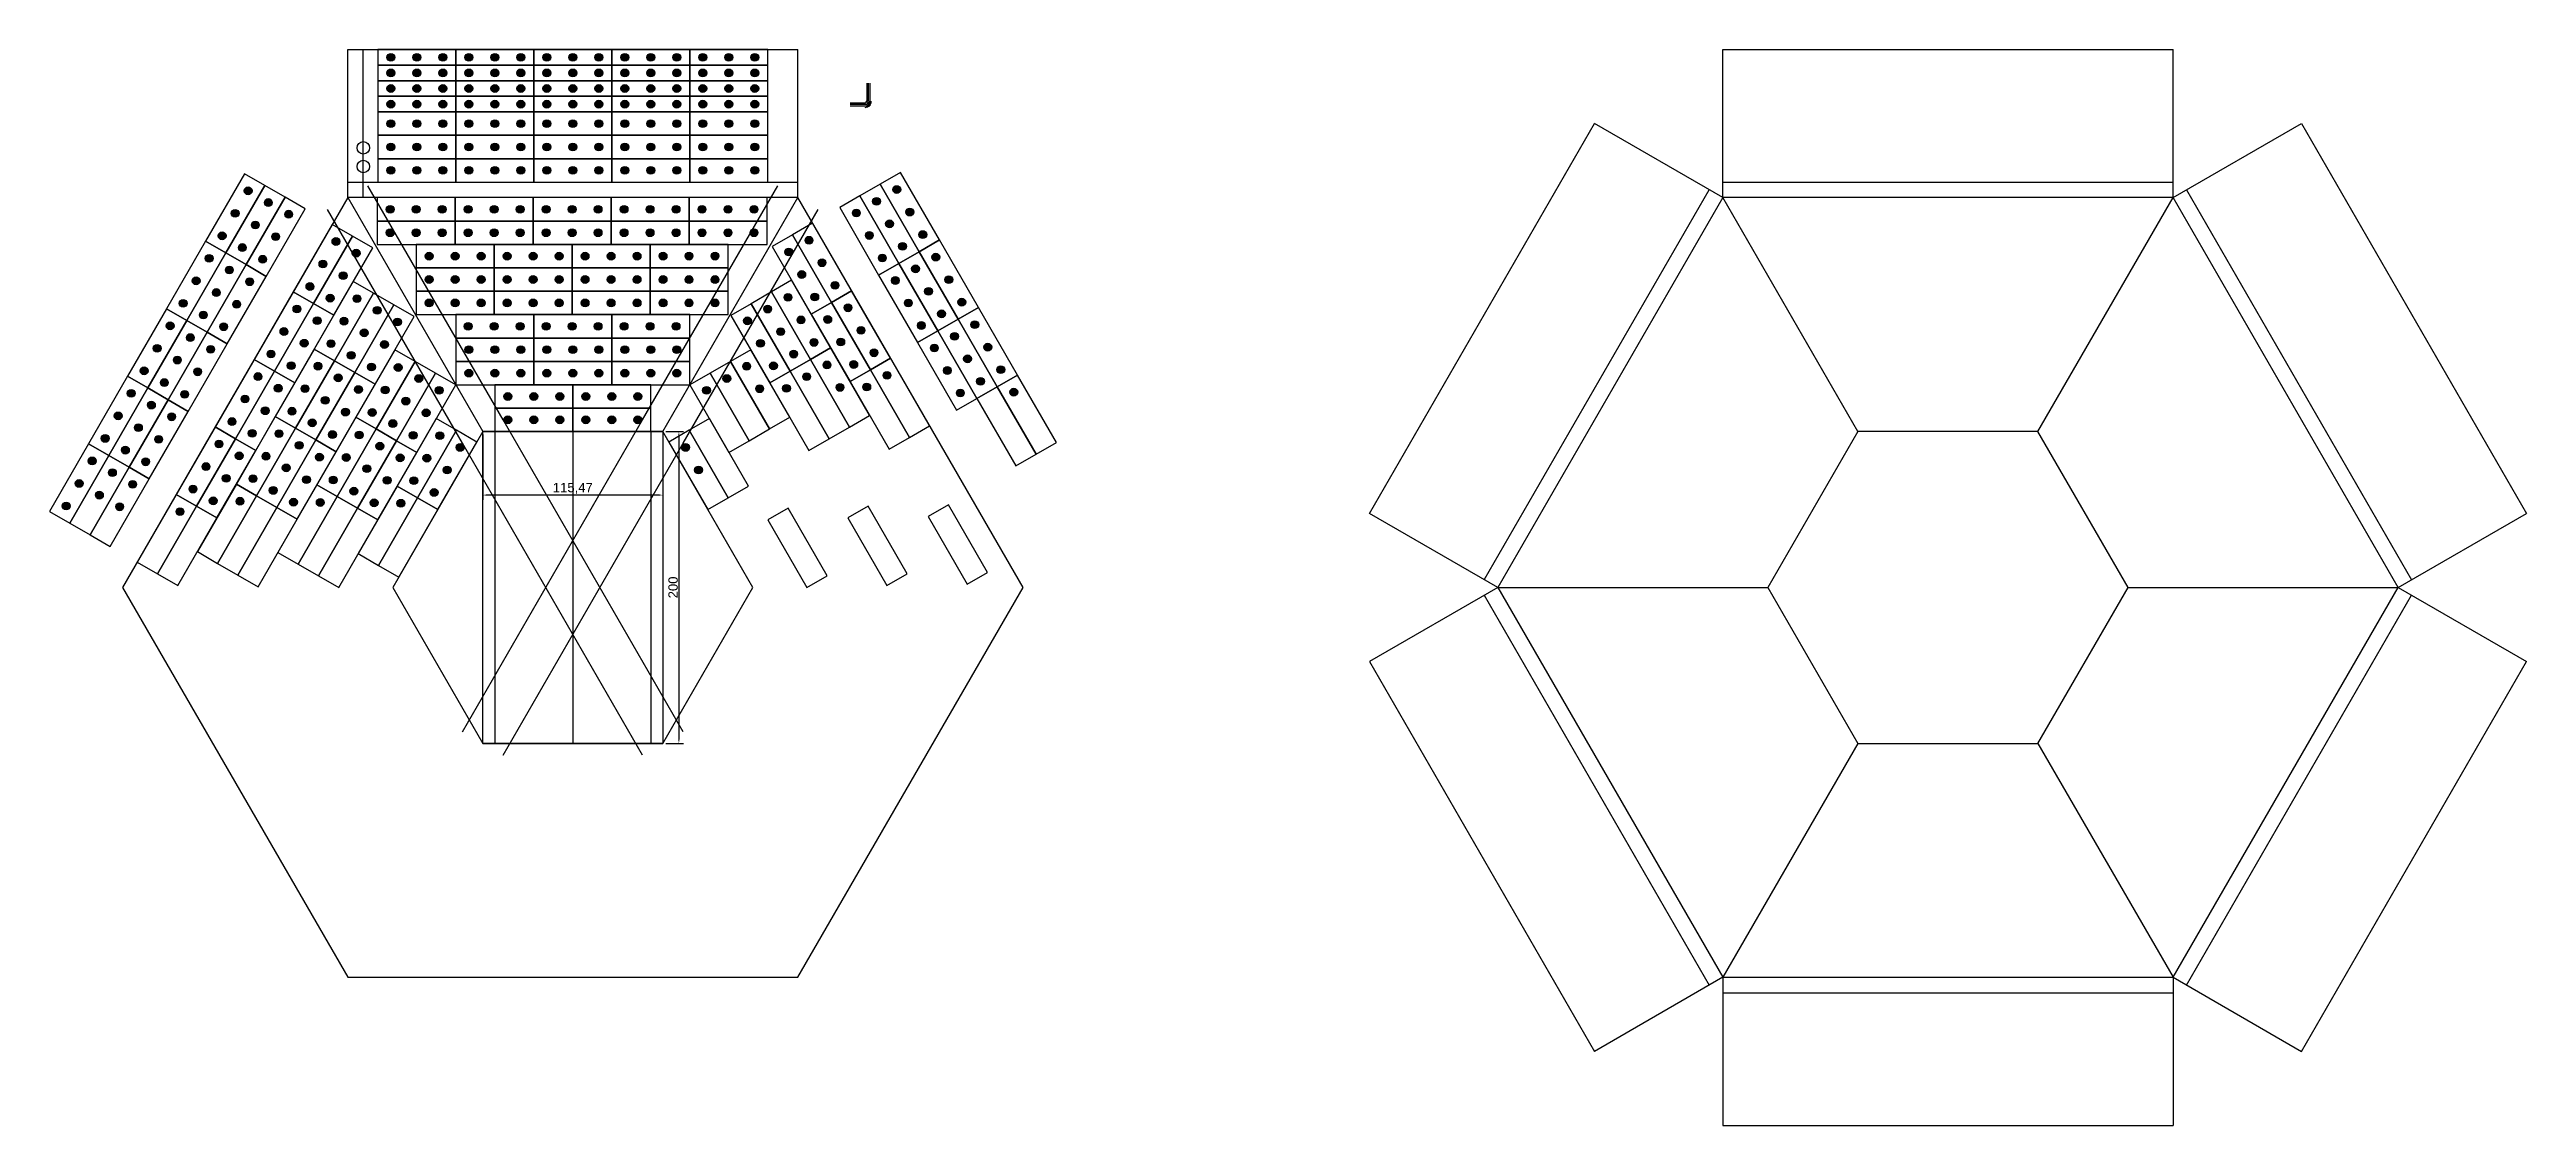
# Model space of a CAD drawing. Header units: millimetres. Extents: x 1388 to 8110, y -1425 to 5021.
# Drawn here: x 2385 to 3974, y 1984 to 2674 of the extents above; entities that cross this region are included whole.
import ezdxf

# ---------------------------------------------------------------- set-up
doc = ezdxf.new("R2010")
doc.units = ezdxf.units.MM
doc.styles.get("Standard").update_dxf_attribs({"font": 'arial.ttf'})
doc.dimstyles.new('ISO-25', dxfattribs={"dimtxt": 6, "dimasz": 2.5, "dimexe": 3, "dimexo": 2, "dimtad": 1, "dimtxsty": 'Standard', "dimcen": 2.5, "dimadec": 0, "dimazin": 0, "dimtfac": 1, "dimtmove": 0, "dimatfit": 3, "dimfxl": 1, "dimarcsym": 0})

msp = doc.modelspace()

# ---------------------------------------------------------------- blocks, each defined once
blk = doc.blocks.new('*D9')
at = {"color": 0, "lineweight": -2, "transparency": 16777216}
for p, q in [((2663.2, 2427), (2663.2, 2385.2)), ((2778.6, 2427), (2778.6, 2385.2)), ((2776.1, 2388.2), (2665.7, 2388.2))]:
    blk.add_line(p, q, dxfattribs=at)
at = {"color": 0, "transparency": 16777216}
for points in [[(2665.7, 2388.7), (2665.7, 2387.8), (2663.2, 2388.2)], [(2776.1, 2388.7), (2776.1, 2387.8), (2778.6, 2388.2)]]:
    blk.add_solid(points, dxfattribs=at)
at = {"layer": 'Defpoints', "color": 0, "transparency": 16777216}
for p in [(2663.2, 2429), (2778.6, 2429), (2663.2, 2388.2)]:
    blk.add_point(p, dxfattribs=at)
at = {"color": 0, "transparency": 16777216, "insert": (2720.9, 2392.5), "char_height": 6, "attachment_point": 5}
blk.add_mtext('115,47', dxfattribs=at)
blk = doc.blocks.new('*D10')
at = {"color": 0, "lineweight": -2, "transparency": 16777216}
for p, q in [((2780.6, 2429), (2791.9, 2429)), ((2788.9, 2426.5), (2788.9, 2231.5)), ((2780.6, 2229), (2791.9, 2229))]:
    blk.add_line(p, q, dxfattribs=at)
at = {"color": 0, "transparency": 16777216}
for points in [[(2788.5, 2426.5), (2789.3, 2426.5), (2788.9, 2429)], [(2788.5, 2231.5), (2789.3, 2231.5), (2788.9, 2229)]]:
    blk.add_solid(points, dxfattribs=at)
at = {"layer": 'Defpoints', "color": 0, "transparency": 16777216}
for p in [(2778.6, 2429), (2778.6, 2229), (2788.9, 2229)]:
    blk.add_point(p, dxfattribs=at)
at = {"color": 0, "transparency": 16777216, "insert": (2785.2, 2329), "char_height": 6, "attachment_point": 5, "rotation": 90}
blk.add_mtext('200', dxfattribs=at)

# ---------------------------------------------------------------- dimensions: what is measured, and where the dimension line sits
dim = msp.add_linear_dim(base=(2663.169, 2388.242), p1=(2778.639, 2428.954), p2=(2663.169, 2428.954), dimstyle='ISO-25')
dim.commit()
dim.dimension.update_dxf_attribs({"geometry": '*D9', "text_midpoint": (2720.904, 2392.473)})
dim = msp.add_linear_dim(base=(2788.898, 2228.954), p1=(2778.639, 2428.954), p2=(2778.639, 2228.954), angle=90, dimstyle='ISO-25')
dim.commit()
dim.dimension.update_dxf_attribs({"geometry": '*D10', "text_midpoint": (2785.209, 2328.954)})

# ---------------------------------------------------------------- hatches: boundary and pattern name
at = {"true_color": 0xf1eb1f}
h = msp.add_hatch(color=2, dxfattribs=at)
h.dxf.hatch_style = 1
h.paths.add_polyline_path([(2601.737, 2668.954, 1), (2606.737, 2668.954, 1)])
h = msp.add_hatch(color=2, dxfattribs=at)
h.dxf.hatch_style = 1
h.paths.add_polyline_path([(2618.404, 2668.954, 1), (2623.404, 2668.954, 1)])
h = msp.add_hatch(color=2, dxfattribs=at)
h.dxf.hatch_style = 1
h.paths.add_polyline_path([(2635.07, 2668.954, 1), (2640.07, 2668.954, 1)])
h = msp.add_hatch(color=2, dxfattribs=at)
h.dxf.hatch_style = 1
h.paths.add_polyline_path([(2651.737, 2668.954, 1), (2656.737, 2668.954, 1)])
h = msp.add_hatch(color=2, dxfattribs=at)
h.dxf.hatch_style = 1
h.paths.add_polyline_path([(2668.404, 2668.954, 1), (2673.404, 2668.954, 1)])
h = msp.add_hatch(color=2, dxfattribs=at)
h.dxf.hatch_style = 1
h.paths.add_polyline_path([(2685.07, 2668.954, 1), (2690.07, 2668.954, 1)])
h = msp.add_hatch(color=2, dxfattribs=at)
h.dxf.hatch_style = 1
h.paths.add_polyline_path([(2701.737, 2668.954, 1), (2706.737, 2668.954, 1)])
h = msp.add_hatch(color=2, dxfattribs=at)
h.dxf.hatch_style = 1
h.paths.add_polyline_path([(2718.404, 2668.954, 1), (2723.404, 2668.954, 1)])
h = msp.add_hatch(color=2, dxfattribs=at)
h.dxf.hatch_style = 1
h.paths.add_polyline_path([(2735.07, 2668.954, 1), (2740.07, 2668.954, 1)])
h = msp.add_hatch(color=2, dxfattribs=at)
h.dxf.hatch_style = 1
h.paths.add_polyline_path([(2751.737, 2668.954, 1), (2756.737, 2668.954, 1)])
h = msp.add_hatch(color=2, dxfattribs=at)
h.dxf.hatch_style = 1
h.paths.add_polyline_path([(2768.404, 2668.954, 1), (2773.404, 2668.954, 1)])
h = msp.add_hatch(color=2, dxfattribs=at)
h.dxf.hatch_style = 1
h.paths.add_polyline_path([(2785.07, 2668.954, 1), (2790.07, 2668.954, 1)])
h = msp.add_hatch(color=2, dxfattribs=at)
h.dxf.hatch_style = 1
h.paths.add_polyline_path([(2801.737, 2668.954, 1), (2806.737, 2668.954, 1)])
h = msp.add_hatch(color=2, dxfattribs=at)
h.dxf.hatch_style = 1
h.paths.add_polyline_path([(2818.404, 2668.954, 1), (2823.404, 2668.954, 1)])
h = msp.add_hatch(color=2, dxfattribs=at)
h.dxf.hatch_style = 1
h.paths.add_polyline_path([(2835.07, 2668.954, 1), (2840.07, 2668.954, 1)])
h = msp.add_hatch(color=2, dxfattribs=at)
h.dxf.hatch_style = 1
h.paths.add_polyline_path([(2601.737, 2658.954, 1), (2606.737, 2658.954, 1)])
h = msp.add_hatch(color=2, dxfattribs=at)
h.dxf.hatch_style = 1
h.paths.add_polyline_path([(2618.404, 2658.954, 1), (2623.404, 2658.954, 1)])
h = msp.add_hatch(color=2, dxfattribs=at)
h.dxf.hatch_style = 1
h.paths.add_polyline_path([(2635.07, 2658.954, 1), (2640.07, 2658.954, 1)])
h = msp.add_hatch(color=2, dxfattribs=at)
h.dxf.hatch_style = 1
h.paths.add_polyline_path([(2651.737, 2658.954, 1), (2656.737, 2658.954, 1)])
h = msp.add_hatch(color=2, dxfattribs=at)
h.dxf.hatch_style = 1
h.paths.add_polyline_path([(2668.404, 2658.954, 1), (2673.404, 2658.954, 1)])
h = msp.add_hatch(color=2, dxfattribs=at)
h.dxf.hatch_style = 1
h.paths.add_polyline_path([(2685.07, 2658.954, 1), (2690.07, 2658.954, 1)])
h = msp.add_hatch(color=2, dxfattribs=at)
h.dxf.hatch_style = 1
h.paths.add_polyline_path([(2701.737, 2658.954, 1), (2706.737, 2658.954, 1)])
h = msp.add_hatch(color=2, dxfattribs=at)
h.dxf.hatch_style = 1
h.paths.add_polyline_path([(2718.404, 2658.954, 1), (2723.404, 2658.954, 1)])
h = msp.add_hatch(color=2, dxfattribs=at)
h.dxf.hatch_style = 1
h.paths.add_polyline_path([(2735.07, 2658.954, 1), (2740.07, 2658.954, 1)])
h = msp.add_hatch(color=2, dxfattribs=at)
h.dxf.hatch_style = 1
h.paths.add_polyline_path([(2751.737, 2658.954, 1), (2756.737, 2658.954, 1)])
h = msp.add_hatch(color=2, dxfattribs=at)
h.dxf.hatch_style = 1
h.paths.add_polyline_path([(2768.404, 2658.954, 1), (2773.404, 2658.954, 1)])
h = msp.add_hatch(color=2, dxfattribs=at)
h.dxf.hatch_style = 1
h.paths.add_polyline_path([(2785.07, 2658.954, 1), (2790.07, 2658.954, 1)])
h = msp.add_hatch(color=2, dxfattribs=at)
h.dxf.hatch_style = 1
h.paths.add_polyline_path([(2801.737, 2658.954, 1), (2806.737, 2658.954, 1)])
h = msp.add_hatch(color=2, dxfattribs=at)
h.dxf.hatch_style = 1
h.paths.add_polyline_path([(2818.404, 2658.954, 1), (2823.404, 2658.954, 1)])
h = msp.add_hatch(color=2, dxfattribs=at)
h.dxf.hatch_style = 1
h.paths.add_polyline_path([(2835.07, 2658.954, 1), (2840.07, 2658.954, 1)])
h = msp.add_hatch(color=2, dxfattribs=at)
h.dxf.hatch_style = 1
h.paths.add_polyline_path([(2601.737, 2648.954, 1), (2606.737, 2648.954, 1)])
h = msp.add_hatch(color=2, dxfattribs=at)
h.dxf.hatch_style = 1
h.paths.add_polyline_path([(2601.737, 2638.954, 1), (2606.737, 2638.954, 1)])
h = msp.add_hatch(color=2, dxfattribs=at)
h.dxf.hatch_style = 1
h.paths.add_polyline_path([(2618.404, 2648.954, 1), (2623.404, 2648.954, 1)])
h = msp.add_hatch(color=2, dxfattribs=at)
h.dxf.hatch_style = 1
h.paths.add_polyline_path([(2618.404, 2638.954, 1), (2623.404, 2638.954, 1)])
h = msp.add_hatch(color=2, dxfattribs=at)
h.dxf.hatch_style = 1
h.paths.add_polyline_path([(2635.07, 2648.954, 1), (2640.07, 2648.954, 1)])
h = msp.add_hatch(color=2, dxfattribs=at)
h.dxf.hatch_style = 1
h.paths.add_polyline_path([(2635.07, 2638.954, 1), (2640.07, 2638.954, 1)])
h = msp.add_hatch(color=2, dxfattribs=at)
h.dxf.hatch_style = 1
h.paths.add_polyline_path([(2651.737, 2648.954, 1), (2656.737, 2648.954, 1)])
h = msp.add_hatch(color=2, dxfattribs=at)
h.dxf.hatch_style = 1
h.paths.add_polyline_path([(2651.737, 2638.954, 1), (2656.737, 2638.954, 1)])
h = msp.add_hatch(color=2, dxfattribs=at)
h.dxf.hatch_style = 1
h.paths.add_polyline_path([(2668.404, 2648.954, 1), (2673.404, 2648.954, 1)])
h = msp.add_hatch(color=2, dxfattribs=at)
h.dxf.hatch_style = 1
h.paths.add_polyline_path([(2668.404, 2638.954, 1), (2673.404, 2638.954, 1)])
h = msp.add_hatch(color=2, dxfattribs=at)
h.dxf.hatch_style = 1
h.paths.add_polyline_path([(2685.07, 2648.954, 1), (2690.07, 2648.954, 1)])
h = msp.add_hatch(color=2, dxfattribs=at)
h.dxf.hatch_style = 1
h.paths.add_polyline_path([(2685.07, 2638.954, 1), (2690.07, 2638.954, 1)])
h = msp.add_hatch(color=2, dxfattribs=at)
h.dxf.hatch_style = 1
h.paths.add_polyline_path([(2701.737, 2648.954, 1), (2706.737, 2648.954, 1)])
h = msp.add_hatch(color=2, dxfattribs=at)
h.dxf.hatch_style = 1
h.paths.add_polyline_path([(2701.737, 2638.954, 1), (2706.737, 2638.954, 1)])
h = msp.add_hatch(color=2, dxfattribs=at)
h.dxf.hatch_style = 1
h.paths.add_polyline_path([(2718.404, 2648.954, 1), (2723.404, 2648.954, 1)])
h = msp.add_hatch(color=2, dxfattribs=at)
h.dxf.hatch_style = 1
h.paths.add_polyline_path([(2718.404, 2638.954, 1), (2723.404, 2638.954, 1)])
h = msp.add_hatch(color=2, dxfattribs=at)
h.dxf.hatch_style = 1
h.paths.add_polyline_path([(2735.07, 2648.954, 1), (2740.07, 2648.954, 1)])
h = msp.add_hatch(color=2, dxfattribs=at)
h.dxf.hatch_style = 1
h.paths.add_polyline_path([(2735.07, 2638.954, 1), (2740.07, 2638.954, 1)])
h = msp.add_hatch(color=2, dxfattribs=at)
h.dxf.hatch_style = 1
h.paths.add_polyline_path([(2751.737, 2648.954, 1), (2756.737, 2648.954, 1)])
h = msp.add_hatch(color=2, dxfattribs=at)
h.dxf.hatch_style = 1
h.paths.add_polyline_path([(2751.737, 2638.954, 1), (2756.737, 2638.954, 1)])
h = msp.add_hatch(color=2, dxfattribs=at)
h.dxf.hatch_style = 1
h.paths.add_polyline_path([(2768.404, 2648.954, 1), (2773.404, 2648.954, 1)])
h = msp.add_hatch(color=2, dxfattribs=at)
h.dxf.hatch_style = 1
h.paths.add_polyline_path([(2768.404, 2638.954, 1), (2773.404, 2638.954, 1)])
h = msp.add_hatch(color=2, dxfattribs=at)
h.dxf.hatch_style = 1
h.paths.add_polyline_path([(2785.07, 2648.954, 1), (2790.07, 2648.954, 1)])
h = msp.add_hatch(color=2, dxfattribs=at)
h.dxf.hatch_style = 1
h.paths.add_polyline_path([(2785.07, 2638.954, 1), (2790.07, 2638.954, 1)])
h = msp.add_hatch(color=2, dxfattribs=at)
h.dxf.hatch_style = 1
h.paths.add_polyline_path([(2801.737, 2648.954, 1), (2806.737, 2648.954, 1)])
h = msp.add_hatch(color=2, dxfattribs=at)
h.dxf.hatch_style = 1
h.paths.add_polyline_path([(2801.737, 2638.954, 1), (2806.737, 2638.954, 1)])
h = msp.add_hatch(color=2, dxfattribs=at)
h.dxf.hatch_style = 1
h.paths.add_polyline_path([(2818.404, 2648.954, 1), (2823.404, 2648.954, 1)])
h = msp.add_hatch(color=2, dxfattribs=at)
h.dxf.hatch_style = 1
h.paths.add_polyline_path([(2818.404, 2638.954, 1), (2823.404, 2638.954, 1)])
h = msp.add_hatch(color=2, dxfattribs=at)
h.dxf.hatch_style = 1
h.paths.add_polyline_path([(2835.07, 2648.954, 1), (2840.07, 2648.954, 1)])
h = msp.add_hatch(color=2, dxfattribs=at)
h.dxf.hatch_style = 1
h.paths.add_polyline_path([(2835.07, 2638.954, 1), (2840.07, 2638.954, 1)])
h = msp.add_hatch(color=2, dxfattribs=at)
h.dxf.hatch_style = 1
h.paths.add_polyline_path([(2601.737, 2626.454, 1), (2606.737, 2626.454, 1)])
h = msp.add_hatch(color=2, dxfattribs=at)
h.dxf.hatch_style = 1
h.paths.add_polyline_path([(2618.404, 2626.454, 1), (2623.404, 2626.454, 1)])
h = msp.add_hatch(color=2, dxfattribs=at)
h.dxf.hatch_style = 1
h.paths.add_polyline_path([(2635.07, 2626.454, 1), (2640.07, 2626.454, 1)])
h = msp.add_hatch(color=2, dxfattribs=at)
h.dxf.hatch_style = 1
h.paths.add_polyline_path([(2651.737, 2626.454, 1), (2656.737, 2626.454, 1)])
h = msp.add_hatch(color=2, dxfattribs=at)
h.dxf.hatch_style = 1
h.paths.add_polyline_path([(2668.404, 2626.454, 1), (2673.404, 2626.454, 1)])
h = msp.add_hatch(color=2, dxfattribs=at)
h.dxf.hatch_style = 1
h.paths.add_polyline_path([(2685.07, 2626.454, 1), (2690.07, 2626.454, 1)])
h = msp.add_hatch(color=2, dxfattribs=at)
h.dxf.hatch_style = 1
h.paths.add_polyline_path([(2701.737, 2626.454, 1), (2706.737, 2626.454, 1)])
h = msp.add_hatch(color=2, dxfattribs=at)
h.dxf.hatch_style = 1
h.paths.add_polyline_path([(2718.404, 2626.454, 1), (2723.404, 2626.454, 1)])
h = msp.add_hatch(color=2, dxfattribs=at)
h.dxf.hatch_style = 1
h.paths.add_polyline_path([(2735.07, 2626.454, 1), (2740.07, 2626.454, 1)])
h = msp.add_hatch(color=2, dxfattribs=at)
h.dxf.hatch_style = 1
h.paths.add_polyline_path([(2751.737, 2626.454, 1), (2756.737, 2626.454, 1)])
h = msp.add_hatch(color=2, dxfattribs=at)
h.dxf.hatch_style = 1
h.paths.add_polyline_path([(2768.404, 2626.454, 1), (2773.404, 2626.454, 1)])
h = msp.add_hatch(color=2, dxfattribs=at)
h.dxf.hatch_style = 1
h.paths.add_polyline_path([(2785.07, 2626.454, 1), (2790.07, 2626.454, 1)])
h = msp.add_hatch(color=2, dxfattribs=at)
h.dxf.hatch_style = 1
h.paths.add_polyline_path([(2801.737, 2626.454, 1), (2806.737, 2626.454, 1)])
h = msp.add_hatch(color=2, dxfattribs=at)
h.dxf.hatch_style = 1
h.paths.add_polyline_path([(2818.404, 2626.454, 1), (2823.404, 2626.454, 1)])
h = msp.add_hatch(color=2, dxfattribs=at)
h.dxf.hatch_style = 1
h.paths.add_polyline_path([(2835.07, 2626.454, 1), (2840.07, 2626.454, 1)])
h = msp.add_hatch(color=2, dxfattribs=at)
h.dxf.hatch_style = 1
h.paths.add_polyline_path([(2601.737, 2611.454, 1), (2606.737, 2611.454, 1)])
h = msp.add_hatch(color=2, dxfattribs=at)
h.dxf.hatch_style = 1
h.paths.add_polyline_path([(2618.404, 2611.454, 1), (2623.404, 2611.454, 1)])
h = msp.add_hatch(color=2, dxfattribs=at)
h.dxf.hatch_style = 1
h.paths.add_polyline_path([(2635.07, 2611.454, 1), (2640.07, 2611.454, 1)])
h = msp.add_hatch(color=2, dxfattribs=at)
h.dxf.hatch_style = 1
h.paths.add_polyline_path([(2651.737, 2611.454, 1), (2656.737, 2611.454, 1)])
h = msp.add_hatch(color=2, dxfattribs=at)
h.dxf.hatch_style = 1
h.paths.add_polyline_path([(2668.404, 2611.454, 1), (2673.404, 2611.454, 1)])
h = msp.add_hatch(color=2, dxfattribs=at)
h.dxf.hatch_style = 1
h.paths.add_polyline_path([(2685.07, 2611.454, 1), (2690.07, 2611.454, 1)])
h = msp.add_hatch(color=2, dxfattribs=at)
h.dxf.hatch_style = 1
h.paths.add_polyline_path([(2701.737, 2611.454, 1), (2706.737, 2611.454, 1)])
h = msp.add_hatch(color=2, dxfattribs=at)
h.dxf.hatch_style = 1
h.paths.add_polyline_path([(2718.404, 2611.454, 1), (2723.404, 2611.454, 1)])
h = msp.add_hatch(color=2, dxfattribs=at)
h.dxf.hatch_style = 1
h.paths.add_polyline_path([(2735.07, 2611.454, 1), (2740.07, 2611.454, 1)])
h = msp.add_hatch(color=2, dxfattribs=at)
h.dxf.hatch_style = 1
h.paths.add_polyline_path([(2751.737, 2611.454, 1), (2756.737, 2611.454, 1)])
h = msp.add_hatch(color=2, dxfattribs=at)
h.dxf.hatch_style = 1
h.paths.add_polyline_path([(2768.404, 2611.454, 1), (2773.404, 2611.454, 1)])
h = msp.add_hatch(color=2, dxfattribs=at)
h.dxf.hatch_style = 1
h.paths.add_polyline_path([(2785.07, 2611.454, 1), (2790.07, 2611.454, 1)])
h = msp.add_hatch(color=2, dxfattribs=at)
h.dxf.hatch_style = 1
h.paths.add_polyline_path([(2801.737, 2611.454, 1), (2806.737, 2611.454, 1)])
h = msp.add_hatch(color=2, dxfattribs=at)
h.dxf.hatch_style = 1
h.paths.add_polyline_path([(2818.404, 2611.454, 1), (2823.404, 2611.454, 1)])
h = msp.add_hatch(color=2, dxfattribs=at)
h.dxf.hatch_style = 1
h.paths.add_polyline_path([(2835.07, 2611.454, 1), (2840.07, 2611.454, 1)])
h = msp.add_hatch(color=2, dxfattribs=at)
h.dxf.hatch_style = 1
h.paths.add_polyline_path([(2601.737, 2596.454, 1), (2606.737, 2596.454, 1)])
h = msp.add_hatch(color=2, dxfattribs=at)
h.dxf.hatch_style = 1
h.paths.add_polyline_path([(2618.404, 2596.454, 1), (2623.404, 2596.454, 1)])
h = msp.add_hatch(color=2, dxfattribs=at)
h.dxf.hatch_style = 1
h.paths.add_polyline_path([(2635.07, 2596.454, 1), (2640.07, 2596.454, 1)])
h = msp.add_hatch(color=2, dxfattribs=at)
h.dxf.hatch_style = 1
h.paths.add_polyline_path([(2651.737, 2596.454, 1), (2656.737, 2596.454, 1)])
h = msp.add_hatch(color=2, dxfattribs=at)
h.dxf.hatch_style = 1
h.paths.add_polyline_path([(2668.404, 2596.454, 1), (2673.404, 2596.454, 1)])
h = msp.add_hatch(color=2, dxfattribs=at)
h.dxf.hatch_style = 1
h.paths.add_polyline_path([(2685.07, 2596.454, 1), (2690.07, 2596.454, 1)])
h = msp.add_hatch(color=2, dxfattribs=at)
h.dxf.hatch_style = 1
h.paths.add_polyline_path([(2701.737, 2596.454, 1), (2706.737, 2596.454, 1)])
h = msp.add_hatch(color=2, dxfattribs=at)
h.dxf.hatch_style = 1
h.paths.add_polyline_path([(2718.404, 2596.454, 1), (2723.404, 2596.454, 1)])
h = msp.add_hatch(color=2, dxfattribs=at)
h.dxf.hatch_style = 1
h.paths.add_polyline_path([(2735.07, 2596.454, 1), (2740.07, 2596.454, 1)])
h = msp.add_hatch(color=2, dxfattribs=at)
h.dxf.hatch_style = 1
h.paths.add_polyline_path([(2751.737, 2596.454, 1), (2756.737, 2596.454, 1)])
h = msp.add_hatch(color=2, dxfattribs=at)
h.dxf.hatch_style = 1
h.paths.add_polyline_path([(2768.404, 2596.454, 1), (2773.404, 2596.454, 1)])
h = msp.add_hatch(color=2, dxfattribs=at)
h.dxf.hatch_style = 1
h.paths.add_polyline_path([(2785.07, 2596.454, 1), (2790.07, 2596.454, 1)])
h = msp.add_hatch(color=2, dxfattribs=at)
h.dxf.hatch_style = 1
h.paths.add_polyline_path([(2801.737, 2596.454, 1), (2806.737, 2596.454, 1)])
h = msp.add_hatch(color=2, dxfattribs=at)
h.dxf.hatch_style = 1
h.paths.add_polyline_path([(2818.404, 2596.454, 1), (2823.404, 2596.454, 1)])
h = msp.add_hatch(color=2, dxfattribs=at)
h.dxf.hatch_style = 1
h.paths.add_polyline_path([(2835.07, 2596.454, 1), (2840.07, 2596.454, 1)])
h = msp.add_hatch(color=2, dxfattribs=at)
h.dxf.hatch_style = 1
h.paths.add_polyline_path([(2515.201, 2583.337, 1), (2510.201, 2583.337, 1)])
h = msp.add_hatch(color=2, dxfattribs=at)
h.dxf.hatch_style = 1
h.paths.add_polyline_path([(2528.192, 2575.837, 1), (2523.192, 2575.837, 1)])
h = msp.add_hatch(color=2, dxfattribs=at)
h.dxf.hatch_style = 1
h.paths.add_polyline_path([(2606.271, 2571.454, 1), (2601.271, 2571.454, 1)])
h = msp.add_hatch(color=2, dxfattribs=at)
h.dxf.hatch_style = 1
h.paths.add_polyline_path([(2622.938, 2571.454, 1), (2617.938, 2571.454, 1)])
h = msp.add_hatch(color=2, dxfattribs=at)
h.dxf.hatch_style = 1
h.paths.add_polyline_path([(2639.604, 2571.454, 1), (2634.604, 2571.454, 1)])
h = msp.add_hatch(color=2, dxfattribs=at)
h.dxf.hatch_style = 1
h.paths.add_polyline_path([(2656.271, 2571.454, 1), (2651.271, 2571.454, 1)])
h = msp.add_hatch(color=2, dxfattribs=at)
h.dxf.hatch_style = 1
h.paths.add_polyline_path([(2672.938, 2571.454, 1), (2667.938, 2571.454, 1)])
h = msp.add_hatch(color=2, dxfattribs=at)
h.dxf.hatch_style = 1
h.paths.add_polyline_path([(2689.604, 2571.454, 1), (2684.604, 2571.454, 1)])
h = msp.add_hatch(color=2, dxfattribs=at)
h.dxf.hatch_style = 1
h.paths.add_polyline_path([(2706.271, 2571.454, 1), (2701.271, 2571.454, 1)])
h = msp.add_hatch(color=2, dxfattribs=at)
h.dxf.hatch_style = 1
h.paths.add_polyline_path([(2722.938, 2571.454, 1), (2717.938, 2571.454, 1)])
h = msp.add_hatch(color=2, dxfattribs=at)
h.dxf.hatch_style = 1
h.paths.add_polyline_path([(2739.604, 2571.454, 1), (2734.604, 2571.454, 1)])
h = msp.add_hatch(color=2, dxfattribs=at)
h.dxf.hatch_style = 1
h.paths.add_polyline_path([(2756.271, 2571.454, 1), (2751.271, 2571.454, 1)])
h = msp.add_hatch(color=2, dxfattribs=at)
h.dxf.hatch_style = 1
h.paths.add_polyline_path([(2772.938, 2571.454, 1), (2767.938, 2571.454, 1)])
h = msp.add_hatch(color=2, dxfattribs=at)
h.dxf.hatch_style = 1
h.paths.add_polyline_path([(2789.604, 2571.454, 1), (2784.604, 2571.454, 1)])
h = msp.add_hatch(color=2, dxfattribs=at)
h.dxf.hatch_style = 1
h.paths.add_polyline_path([(2806.271, 2571.454, 1), (2801.271, 2571.454, 1)])
h = msp.add_hatch(color=2, dxfattribs=at)
h.dxf.hatch_style = 1
h.paths.add_polyline_path([(2822.938, 2571.454, 1), (2817.938, 2571.454, 1)])
h = msp.add_hatch(color=2, dxfattribs=at)
h.dxf.hatch_style = 1
h.paths.add_polyline_path([(2839.604, 2571.454, 1), (2834.604, 2571.454, 1)])
h = msp.add_hatch(color=2, dxfattribs=at)
h.dxf.hatch_style = 1
h.paths.add_polyline_path([(2918.15, 2576.644, 1), (2913.15, 2576.644, 1)])
h = msp.add_hatch(color=2, dxfattribs=at)
h.dxf.hatch_style = 1
h.paths.add_polyline_path([(2931.14, 2584.144, 1), (2926.14, 2584.144, 1)])
h = msp.add_hatch(color=2, dxfattribs=at)
h.dxf.hatch_style = 1
h.paths.add_polyline_path([(2506.868, 2568.903, 1), (2501.868, 2568.903, 1)])
h = msp.add_hatch(color=2, dxfattribs=at)
h.dxf.hatch_style = 1
h.paths.add_polyline_path([(2519.858, 2561.403, 1), (2514.858, 2561.403, 1)])
h = msp.add_hatch(color=2, dxfattribs=at)
h.dxf.hatch_style = 1
h.paths.add_polyline_path([(2541.182, 2568.337, 1), (2536.182, 2568.337, 1)])
h = msp.add_hatch(color=2, dxfattribs=at)
h.dxf.hatch_style = 1
h.paths.add_polyline_path([(2606.271, 2556.454, 1), (2601.271, 2556.454, 1)])
h = msp.add_hatch(color=2, dxfattribs=at)
h.dxf.hatch_style = 1
h.paths.add_polyline_path([(2622.938, 2556.454, 1), (2617.938, 2556.454, 1)])
h = msp.add_hatch(color=2, dxfattribs=at)
h.dxf.hatch_style = 1
h.paths.add_polyline_path([(2639.604, 2556.454, 1), (2634.604, 2556.454, 1)])
h = msp.add_hatch(color=2, dxfattribs=at)
h.dxf.hatch_style = 1
h.paths.add_polyline_path([(2656.271, 2556.454, 1), (2651.271, 2556.454, 1)])
h = msp.add_hatch(color=2, dxfattribs=at)
h.dxf.hatch_style = 1
h.paths.add_polyline_path([(2672.938, 2556.454, 1), (2667.938, 2556.454, 1)])
h = msp.add_hatch(color=2, dxfattribs=at)
h.dxf.hatch_style = 1
h.paths.add_polyline_path([(2689.604, 2556.454, 1), (2684.604, 2556.454, 1)])
h = msp.add_hatch(color=2, dxfattribs=at)
h.dxf.hatch_style = 1
h.paths.add_polyline_path([(2706.271, 2556.454, 1), (2701.271, 2556.454, 1)])
h = msp.add_hatch(color=2, dxfattribs=at)
h.dxf.hatch_style = 1
h.paths.add_polyline_path([(2722.938, 2556.454, 1), (2717.938, 2556.454, 1)])
h = msp.add_hatch(color=2, dxfattribs=at)
h.dxf.hatch_style = 1
h.paths.add_polyline_path([(2739.604, 2556.454, 1), (2734.604, 2556.454, 1)])
h = msp.add_hatch(color=2, dxfattribs=at)
h.dxf.hatch_style = 1
h.paths.add_polyline_path([(2756.271, 2556.454, 1), (2751.271, 2556.454, 1)])
h = msp.add_hatch(color=2, dxfattribs=at)
h.dxf.hatch_style = 1
h.paths.add_polyline_path([(2772.938, 2556.454, 1), (2767.938, 2556.454, 1)])
h = msp.add_hatch(color=2, dxfattribs=at)
h.dxf.hatch_style = 1
h.paths.add_polyline_path([(2789.604, 2556.454, 1), (2784.604, 2556.454, 1)])
h = msp.add_hatch(color=2, dxfattribs=at)
h.dxf.hatch_style = 1
h.paths.add_polyline_path([(2806.271, 2556.454, 1), (2801.271, 2556.454, 1)])
h = msp.add_hatch(color=2, dxfattribs=at)
h.dxf.hatch_style = 1
h.paths.add_polyline_path([(2822.938, 2556.454, 1), (2817.938, 2556.454, 1)])
h = msp.add_hatch(color=2, dxfattribs=at)
h.dxf.hatch_style = 1
h.paths.add_polyline_path([(2839.604, 2556.454, 1), (2834.604, 2556.454, 1)])
h = msp.add_hatch(color=2, dxfattribs=at)
h.dxf.hatch_style = 1
h.paths.add_polyline_path([(2905.159, 2569.144, 1), (2900.159, 2569.144, 1)])
h = msp.add_hatch(color=2, dxfattribs=at)
h.dxf.hatch_style = 1
h.paths.add_polyline_path([(2913.493, 2554.71, 1), (2908.493, 2554.71, 1)])
h = msp.add_hatch(color=2, dxfattribs=at)
h.dxf.hatch_style = 1
h.paths.add_polyline_path([(2926.483, 2562.21, 1), (2921.483, 2562.21, 1)])
h = msp.add_hatch(color=2, dxfattribs=at)
h.dxf.hatch_style = 1
h.paths.add_polyline_path([(2939.474, 2569.71, 1), (2934.474, 2569.71, 1)])
h = msp.add_hatch(color=2, dxfattribs=at)
h.dxf.hatch_style = 1
h.paths.add_polyline_path([(2947.807, 2555.276, 1), (2942.807, 2555.276, 1)])
h = msp.add_hatch(color=2, dxfattribs=at)
h.dxf.hatch_style = 1
h.paths.add_polyline_path([(2490.201, 2540.035, 1), (2485.201, 2540.035, 1)])
h = msp.add_hatch(color=2, dxfattribs=at)
h.dxf.hatch_style = 1
h.paths.add_polyline_path([(2498.535, 2554.469, 1), (2493.535, 2554.469, 1)])
h = msp.add_hatch(color=2, dxfattribs=at)
h.dxf.hatch_style = 1
h.paths.add_polyline_path([(2511.525, 2546.969, 1), (2506.525, 2546.969, 1)])
h = msp.add_hatch(color=2, dxfattribs=at)
h.dxf.hatch_style = 1
h.paths.add_polyline_path([(2524.515, 2539.469, 1), (2519.515, 2539.469, 1)])
h = msp.add_hatch(color=2, dxfattribs=at)
h.dxf.hatch_style = 1
h.paths.add_polyline_path([(2532.849, 2553.903, 1), (2527.849, 2553.903, 1)])
h = msp.add_hatch(color=2, dxfattribs=at)
h.dxf.hatch_style = 1
h.paths.add_polyline_path([(2571.493, 2550.837, 1), (2566.493, 2550.837, 1)])
h = msp.add_hatch(color=2, dxfattribs=at)
h.dxf.hatch_style = 1
h.paths.add_polyline_path([(2584.483, 2543.337, 1), (2579.483, 2543.337, 1)])
h = msp.add_hatch(color=2, dxfattribs=at)
h.dxf.hatch_style = 1
h.paths.add_polyline_path([(2631.271, 2541.454, 1), (2626.271, 2541.454, 1)])
h = msp.add_hatch(color=2, dxfattribs=at)
h.dxf.hatch_style = 1
h.paths.add_polyline_path([(2647.938, 2541.454, 1), (2642.938, 2541.454, 1)])
h = msp.add_hatch(color=2, dxfattribs=at)
h.dxf.hatch_style = 1
h.paths.add_polyline_path([(2664.604, 2541.454, 1), (2659.604, 2541.454, 1)])
h = msp.add_hatch(color=2, dxfattribs=at)
h.dxf.hatch_style = 1
h.paths.add_polyline_path([(2681.271, 2541.454, 1), (2676.271, 2541.454, 1)])
h = msp.add_hatch(color=2, dxfattribs=at)
h.dxf.hatch_style = 1
h.paths.add_polyline_path([(2697.938, 2541.454, 1), (2692.938, 2541.454, 1)])
h = msp.add_hatch(color=2, dxfattribs=at)
h.dxf.hatch_style = 1
h.paths.add_polyline_path([(2714.604, 2541.454, 1), (2709.604, 2541.454, 1)])
h = msp.add_hatch(color=2, dxfattribs=at)
h.dxf.hatch_style = 1
h.paths.add_polyline_path([(2731.271, 2541.454, 1), (2726.271, 2541.454, 1)])
h = msp.add_hatch(color=2, dxfattribs=at)
h.dxf.hatch_style = 1
h.paths.add_polyline_path([(2747.938, 2541.454, 1), (2742.938, 2541.454, 1)])
h = msp.add_hatch(color=2, dxfattribs=at)
h.dxf.hatch_style = 1
h.paths.add_polyline_path([(2764.604, 2541.454, 1), (2759.604, 2541.454, 1)])
h = msp.add_hatch(color=2, dxfattribs=at)
h.dxf.hatch_style = 1
h.paths.add_polyline_path([(2781.271, 2541.454, 1), (2776.271, 2541.454, 1)])
h = msp.add_hatch(color=2, dxfattribs=at)
h.dxf.hatch_style = 1
h.paths.add_polyline_path([(2797.938, 2541.454, 1), (2792.938, 2541.454, 1)])
h = msp.add_hatch(color=2, dxfattribs=at)
h.dxf.hatch_style = 1
h.paths.add_polyline_path([(2814.604, 2541.454, 1), (2809.604, 2541.454, 1)])
h = msp.add_hatch(color=2, dxfattribs=at)
h.dxf.hatch_style = 1
h.paths.add_polyline_path([(2861.858, 2544.144, 1), (2856.858, 2544.144, 1)])
h = msp.add_hatch(color=2, dxfattribs=at)
h.dxf.hatch_style = 1
h.paths.add_polyline_path([(2874.849, 2551.644, 1), (2869.849, 2551.644, 1)])
h = msp.add_hatch(color=2, dxfattribs=at)
h.dxf.hatch_style = 1
h.paths.add_polyline_path([(2921.826, 2540.276, 1), (2916.826, 2540.276, 1)])
h = msp.add_hatch(color=2, dxfattribs=at)
h.dxf.hatch_style = 1
h.paths.add_polyline_path([(2934.817, 2547.776, 1), (2929.817, 2547.776, 1)])
h = msp.add_hatch(color=2, dxfattribs=at)
h.dxf.hatch_style = 1
h.paths.add_polyline_path([(2956.14, 2540.842, 1), (2951.14, 2540.842, 1)])
h = msp.add_hatch(color=2, dxfattribs=at)
h.dxf.hatch_style = 1
h.paths.add_polyline_path([(2481.868, 2525.602, 1), (2476.868, 2525.602, 1)])
h = msp.add_hatch(color=2, dxfattribs=at)
h.dxf.hatch_style = 1
h.paths.add_polyline_path([(2503.192, 2532.535, 1), (2498.192, 2532.535, 1)])
h = msp.add_hatch(color=2, dxfattribs=at)
h.dxf.hatch_style = 1
h.paths.add_polyline_path([(2516.182, 2525.035, 1), (2511.182, 2525.035, 1)])
h = msp.add_hatch(color=2, dxfattribs=at)
h.dxf.hatch_style = 1
h.paths.add_polyline_path([(2563.16, 2536.403, 1), (2558.16, 2536.403, 1)])
h = msp.add_hatch(color=2, dxfattribs=at)
h.dxf.hatch_style = 1
h.paths.add_polyline_path([(2576.15, 2528.903, 1), (2571.15, 2528.903, 1)])
h = msp.add_hatch(color=2, dxfattribs=at)
h.dxf.hatch_style = 1
h.paths.add_polyline_path([(2631.271, 2526.454, 1), (2626.271, 2526.454, 1)])
h = msp.add_hatch(color=2, dxfattribs=at)
h.dxf.hatch_style = 1
h.paths.add_polyline_path([(2647.938, 2526.454, 1), (2642.938, 2526.454, 1)])
h = msp.add_hatch(color=2, dxfattribs=at)
h.dxf.hatch_style = 1
h.paths.add_polyline_path([(2664.604, 2526.454, 1), (2659.604, 2526.454, 1)])
h = msp.add_hatch(color=2, dxfattribs=at)
h.dxf.hatch_style = 1
h.paths.add_polyline_path([(2681.271, 2526.454, 1), (2676.271, 2526.454, 1)])
h = msp.add_hatch(color=2, dxfattribs=at)
h.dxf.hatch_style = 1
h.paths.add_polyline_path([(2697.938, 2526.454, 1), (2692.938, 2526.454, 1)])
h = msp.add_hatch(color=2, dxfattribs=at)
h.dxf.hatch_style = 1
h.paths.add_polyline_path([(2714.604, 2526.454, 1), (2709.604, 2526.454, 1)])
h = msp.add_hatch(color=2, dxfattribs=at)
h.dxf.hatch_style = 1
h.paths.add_polyline_path([(2731.271, 2526.454, 1), (2726.271, 2526.454, 1)])
h = msp.add_hatch(color=2, dxfattribs=at)
h.dxf.hatch_style = 1
h.paths.add_polyline_path([(2747.938, 2526.454, 1), (2742.938, 2526.454, 1)])
h = msp.add_hatch(color=2, dxfattribs=at)
h.dxf.hatch_style = 1
h.paths.add_polyline_path([(2764.604, 2526.454, 1), (2759.604, 2526.454, 1)])
h = msp.add_hatch(color=2, dxfattribs=at)
h.dxf.hatch_style = 1
h.paths.add_polyline_path([(2781.271, 2526.454, 1), (2776.271, 2526.454, 1)])
h = msp.add_hatch(color=2, dxfattribs=at)
h.dxf.hatch_style = 1
h.paths.add_polyline_path([(2797.938, 2526.454, 1), (2792.938, 2526.454, 1)])
h = msp.add_hatch(color=2, dxfattribs=at)
h.dxf.hatch_style = 1
h.paths.add_polyline_path([(2814.604, 2526.454, 1), (2809.604, 2526.454, 1)])
h = msp.add_hatch(color=2, dxfattribs=at)
h.dxf.hatch_style = 1
h.paths.add_polyline_path([(2870.192, 2529.71, 1), (2865.192, 2529.71, 1)])
h = msp.add_hatch(color=2, dxfattribs=at)
h.dxf.hatch_style = 1
h.paths.add_polyline_path([(2883.182, 2537.21, 1), (2878.182, 2537.21, 1)])
h = msp.add_hatch(color=2, dxfattribs=at)
h.dxf.hatch_style = 1
h.paths.add_polyline_path([(2891.515, 2522.776, 1), (2886.515, 2522.776, 1)])
h = msp.add_hatch(color=2, dxfattribs=at)
h.dxf.hatch_style = 1
h.paths.add_polyline_path([(2930.159, 2525.842, 1), (2925.159, 2525.842, 1)])
h = msp.add_hatch(color=2, dxfattribs=at)
h.dxf.hatch_style = 1
h.paths.add_polyline_path([(2943.15, 2533.342, 1), (2938.15, 2533.342, 1)])
h = msp.add_hatch(color=2, dxfattribs=at)
h.dxf.hatch_style = 1
h.paths.add_polyline_path([(2964.474, 2526.409, 1), (2959.474, 2526.409, 1)])
h = msp.add_hatch(color=2, dxfattribs=at)
h.dxf.hatch_style = 1
h.paths.add_polyline_path([(2473.535, 2511.168, 1), (2468.535, 2511.168, 1)])
h = msp.add_hatch(color=2, dxfattribs=at)
h.dxf.hatch_style = 1
h.paths.add_polyline_path([(2494.858, 2518.102, 1), (2489.858, 2518.102, 1)])
h = msp.add_hatch(color=2, dxfattribs=at)
h.dxf.hatch_style = 1
h.paths.add_polyline_path([(2507.849, 2510.602, 1), (2502.849, 2510.602, 1)])
h = msp.add_hatch(color=2, dxfattribs=at)
h.dxf.hatch_style = 1
h.paths.add_polyline_path([(2546.493, 2507.535, 1), (2541.493, 2507.535, 1)])
h = msp.add_hatch(color=2, dxfattribs=at)
h.dxf.hatch_style = 1
h.paths.add_polyline_path([(2554.826, 2521.969, 1), (2549.826, 2521.969, 1)])
h = msp.add_hatch(color=2, dxfattribs=at)
h.dxf.hatch_style = 1
h.paths.add_polyline_path([(2567.817, 2514.469, 1), (2562.817, 2514.469, 1)])
h = msp.add_hatch(color=2, dxfattribs=at)
h.dxf.hatch_style = 1
h.paths.add_polyline_path([(2584.974, 2514.186, 1), (2579.974, 2514.186, 1)])
h = msp.add_hatch(color=2, dxfattribs=at)
h.dxf.hatch_style = 1
h.paths.add_polyline_path([(2631.271, 2511.454, 1), (2626.271, 2511.454, 1)])
h = msp.add_hatch(color=2, dxfattribs=at)
h.dxf.hatch_style = 1
h.paths.add_polyline_path([(2647.938, 2511.454, 1), (2642.938, 2511.454, 1)])
h = msp.add_hatch(color=2, dxfattribs=at)
h.dxf.hatch_style = 1
h.paths.add_polyline_path([(2664.604, 2511.454, 1), (2659.604, 2511.454, 1)])
h = msp.add_hatch(color=2, dxfattribs=at)
h.dxf.hatch_style = 1
h.paths.add_polyline_path([(2681.271, 2511.454, 1), (2676.271, 2511.454, 1)])
h = msp.add_hatch(color=2, dxfattribs=at)
h.dxf.hatch_style = 1
h.paths.add_polyline_path([(2697.938, 2511.454, 1), (2692.938, 2511.454, 1)])
h = msp.add_hatch(color=2, dxfattribs=at)
h.dxf.hatch_style = 1
h.paths.add_polyline_path([(2714.604, 2511.454, 1), (2709.604, 2511.454, 1)])
h = msp.add_hatch(color=2, dxfattribs=at)
h.dxf.hatch_style = 1
h.paths.add_polyline_path([(2731.271, 2511.454, 1), (2726.271, 2511.454, 1)])
h = msp.add_hatch(color=2, dxfattribs=at)
h.dxf.hatch_style = 1
h.paths.add_polyline_path([(2747.938, 2511.454, 1), (2742.938, 2511.454, 1)])
h = msp.add_hatch(color=2, dxfattribs=at)
h.dxf.hatch_style = 1
h.paths.add_polyline_path([(2764.604, 2511.454, 1), (2759.604, 2511.454, 1)])
h = msp.add_hatch(color=2, dxfattribs=at)
h.dxf.hatch_style = 1
h.paths.add_polyline_path([(2781.271, 2511.454, 1), (2776.271, 2511.454, 1)])
h = msp.add_hatch(color=2, dxfattribs=at)
h.dxf.hatch_style = 1
h.paths.add_polyline_path([(2797.938, 2511.454, 1), (2792.938, 2511.454, 1)])
h = msp.add_hatch(color=2, dxfattribs=at)
h.dxf.hatch_style = 1
h.paths.add_polyline_path([(2814.604, 2511.454, 1), (2809.604, 2511.454, 1)])
h = msp.add_hatch(color=2, dxfattribs=at)
h.dxf.hatch_style = 1
h.paths.add_polyline_path([(2848.377, 2507.493, 1), (2843.377, 2507.493, 1)])
h = msp.add_hatch(color=2, dxfattribs=at)
h.dxf.hatch_style = 1
h.paths.add_polyline_path([(2861.368, 2514.993, 1), (2856.368, 2514.993, 1)])
h = msp.add_hatch(color=2, dxfattribs=at)
h.dxf.hatch_style = 1
h.paths.add_polyline_path([(2878.525, 2515.276, 1), (2873.525, 2515.276, 1)])
h = msp.add_hatch(color=2, dxfattribs=at)
h.dxf.hatch_style = 1
h.paths.add_polyline_path([(2899.849, 2508.342, 1), (2894.849, 2508.342, 1)])
h = msp.add_hatch(color=2, dxfattribs=at)
h.dxf.hatch_style = 1
h.paths.add_polyline_path([(2938.493, 2511.409, 1), (2933.493, 2511.409, 1)])
h = msp.add_hatch(color=2, dxfattribs=at)
h.dxf.hatch_style = 1
h.paths.add_polyline_path([(2951.483, 2518.909, 1), (2946.483, 2518.909, 1)])
h = msp.add_hatch(color=2, dxfattribs=at)
h.dxf.hatch_style = 1
h.paths.add_polyline_path([(2972.807, 2511.975, 1), (2967.807, 2511.975, 1)])
h = msp.add_hatch(color=2, dxfattribs=at)
h.dxf.hatch_style = 1
h.paths.add_polyline_path([(2465.201, 2496.734, 1), (2460.201, 2496.734, 1)])
h = msp.add_hatch(color=2, dxfattribs=at)
h.dxf.hatch_style = 1
h.paths.add_polyline_path([(2486.525, 2503.668, 1), (2481.525, 2503.668, 1)])
h = msp.add_hatch(color=2, dxfattribs=at)
h.dxf.hatch_style = 1
h.paths.add_polyline_path([(2499.515, 2496.168, 1), (2494.515, 2496.168, 1)])
h = msp.add_hatch(color=2, dxfattribs=at)
h.dxf.hatch_style = 1
h.paths.add_polyline_path([(2538.16, 2493.102, 1), (2533.16, 2493.102, 1)])
h = msp.add_hatch(color=2, dxfattribs=at)
h.dxf.hatch_style = 1
h.paths.add_polyline_path([(2559.483, 2500.035, 1), (2554.483, 2500.035, 1)])
h = msp.add_hatch(color=2, dxfattribs=at)
h.dxf.hatch_style = 1
h.paths.add_polyline_path([(2576.64, 2499.752, 1), (2571.64, 2499.752, 1)])
h = msp.add_hatch(color=2, dxfattribs=at)
h.dxf.hatch_style = 1
h.paths.add_polyline_path([(2589.631, 2492.252, 1), (2584.631, 2492.252, 1)])
h = msp.add_hatch(color=2, dxfattribs=at)
h.dxf.hatch_style = 1
h.paths.add_polyline_path([(2597.964, 2506.686, 1), (2592.964, 2506.686, 1)])
h = msp.add_hatch(color=2, dxfattribs=at)
h.dxf.hatch_style = 1
h.paths.add_polyline_path([(2610.954, 2499.186, 1), (2605.954, 2499.186, 1)])
h = msp.add_hatch(color=2, dxfattribs=at)
h.dxf.hatch_style = 1
h.paths.add_polyline_path([(2656.271, 2496.454, 1), (2651.271, 2496.454, 1)])
h = msp.add_hatch(color=2, dxfattribs=at)
h.dxf.hatch_style = 1
h.paths.add_polyline_path([(2672.938, 2496.454, 1), (2667.938, 2496.454, 1)])
h = msp.add_hatch(color=2, dxfattribs=at)
h.dxf.hatch_style = 1
h.paths.add_polyline_path([(2689.604, 2496.454, 1), (2684.604, 2496.454, 1)])
h = msp.add_hatch(color=2, dxfattribs=at)
h.dxf.hatch_style = 1
h.paths.add_polyline_path([(2706.271, 2496.454, 1), (2701.271, 2496.454, 1)])
h = msp.add_hatch(color=2, dxfattribs=at)
h.dxf.hatch_style = 1
h.paths.add_polyline_path([(2722.938, 2496.454, 1), (2717.938, 2496.454, 1)])
h = msp.add_hatch(color=2, dxfattribs=at)
h.dxf.hatch_style = 1
h.paths.add_polyline_path([(2739.604, 2496.454, 1), (2734.604, 2496.454, 1)])
h = msp.add_hatch(color=2, dxfattribs=at)
h.dxf.hatch_style = 1
h.paths.add_polyline_path([(2756.271, 2496.454, 1), (2751.271, 2496.454, 1)])
h = msp.add_hatch(color=2, dxfattribs=at)
h.dxf.hatch_style = 1
h.paths.add_polyline_path([(2772.938, 2496.454, 1), (2767.938, 2496.454, 1)])
h = msp.add_hatch(color=2, dxfattribs=at)
h.dxf.hatch_style = 1
h.paths.add_polyline_path([(2789.604, 2496.454, 1), (2784.604, 2496.454, 1)])
h = msp.add_hatch(color=2, dxfattribs=at)
h.dxf.hatch_style = 1
h.paths.add_polyline_path([(2835.387, 2499.993, 1), (2830.387, 2499.993, 1)])
h = msp.add_hatch(color=2, dxfattribs=at)
h.dxf.hatch_style = 1
h.paths.add_polyline_path([(2856.711, 2493.059, 1), (2851.711, 2493.059, 1)])
h = msp.add_hatch(color=2, dxfattribs=at)
h.dxf.hatch_style = 1
h.paths.add_polyline_path([(2869.701, 2500.559, 1), (2864.701, 2500.559, 1)])
h = msp.add_hatch(color=2, dxfattribs=at)
h.dxf.hatch_style = 1
h.paths.add_polyline_path([(2886.858, 2500.842, 1), (2881.858, 2500.842, 1)])
h = msp.add_hatch(color=2, dxfattribs=at)
h.dxf.hatch_style = 1
h.paths.add_polyline_path([(2908.182, 2493.909, 1), (2903.182, 2493.909, 1)])
h = msp.add_hatch(color=2, dxfattribs=at)
h.dxf.hatch_style = 1
h.paths.add_polyline_path([(2946.826, 2496.975, 1), (2941.826, 2496.975, 1)])
h = msp.add_hatch(color=2, dxfattribs=at)
h.dxf.hatch_style = 1
h.paths.add_polyline_path([(2959.817, 2504.475, 1), (2954.817, 2504.475, 1)])
h = msp.add_hatch(color=2, dxfattribs=at)
h.dxf.hatch_style = 1
h.paths.add_polyline_path([(2981.14, 2497.541, 1), (2976.14, 2497.541, 1)])
h = msp.add_hatch(color=2, dxfattribs=at)
h.dxf.hatch_style = 1
h.paths.add_polyline_path([(2456.868, 2482.3, 1), (2451.868, 2482.3, 1)])
h = msp.add_hatch(color=2, dxfattribs=at)
h.dxf.hatch_style = 1
h.paths.add_polyline_path([(2478.192, 2489.234, 1), (2473.192, 2489.234, 1)])
h = msp.add_hatch(color=2, dxfattribs=at)
h.dxf.hatch_style = 1
h.paths.add_polyline_path([(2491.182, 2481.734, 1), (2486.182, 2481.734, 1)])
h = msp.add_hatch(color=2, dxfattribs=at)
h.dxf.hatch_style = 1
h.paths.add_polyline_path([(2529.826, 2478.668, 1), (2524.826, 2478.668, 1)])
h = msp.add_hatch(color=2, dxfattribs=at)
h.dxf.hatch_style = 1
h.paths.add_polyline_path([(2551.15, 2485.602, 1), (2546.15, 2485.602, 1)])
h = msp.add_hatch(color=2, dxfattribs=at)
h.dxf.hatch_style = 1
h.paths.add_polyline_path([(2568.307, 2485.318, 1), (2563.307, 2485.318, 1)])
h = msp.add_hatch(color=2, dxfattribs=at)
h.dxf.hatch_style = 1
h.paths.add_polyline_path([(2581.297, 2477.818, 1), (2576.297, 2477.818, 1)])
h = msp.add_hatch(color=2, dxfattribs=at)
h.dxf.hatch_style = 1
h.paths.add_polyline_path([(2602.621, 2484.752, 1), (2597.621, 2484.752, 1)])
h = msp.add_hatch(color=2, dxfattribs=at)
h.dxf.hatch_style = 1
h.paths.add_polyline_path([(2656.737, 2481.454, 1), (2651.737, 2481.454, 1)])
h = msp.add_hatch(color=2, dxfattribs=at)
h.dxf.hatch_style = 1
h.paths.add_polyline_path([(2673.404, 2481.454, 1), (2668.404, 2481.454, 1)])
h = msp.add_hatch(color=2, dxfattribs=at)
h.dxf.hatch_style = 1
h.paths.add_polyline_path([(2690.07, 2481.454, 1), (2685.07, 2481.454, 1)])
h = msp.add_hatch(color=2, dxfattribs=at)
h.dxf.hatch_style = 1
h.paths.add_polyline_path([(2706.737, 2481.454, 1), (2701.737, 2481.454, 1)])
h = msp.add_hatch(color=2, dxfattribs=at)
h.dxf.hatch_style = 1
h.paths.add_polyline_path([(2723.404, 2481.454, 1), (2718.404, 2481.454, 1)])
h = msp.add_hatch(color=2, dxfattribs=at)
h.dxf.hatch_style = 1
h.paths.add_polyline_path([(2740.07, 2481.454, 1), (2735.07, 2481.454, 1)])
h = msp.add_hatch(color=2, dxfattribs=at)
h.dxf.hatch_style = 1
h.paths.add_polyline_path([(2756.737, 2481.454, 1), (2751.737, 2481.454, 1)])
h = msp.add_hatch(color=2, dxfattribs=at)
h.dxf.hatch_style = 1
h.paths.add_polyline_path([(2773.404, 2481.454, 1), (2768.404, 2481.454, 1)])
h = msp.add_hatch(color=2, dxfattribs=at)
h.dxf.hatch_style = 1
h.paths.add_polyline_path([(2790.07, 2481.454, 1), (2785.07, 2481.454, 1)])
h = msp.add_hatch(color=2, dxfattribs=at)
h.dxf.hatch_style = 1
h.paths.add_polyline_path([(2843.72, 2485.559, 1), (2838.72, 2485.559, 1)])
h = msp.add_hatch(color=2, dxfattribs=at)
h.dxf.hatch_style = 1
h.paths.add_polyline_path([(2865.044, 2478.626, 1), (2860.044, 2478.626, 1)])
h = msp.add_hatch(color=2, dxfattribs=at)
h.dxf.hatch_style = 1
h.paths.add_polyline_path([(2878.034, 2486.126, 1), (2873.034, 2486.126, 1)])
h = msp.add_hatch(color=2, dxfattribs=at)
h.dxf.hatch_style = 1
h.paths.add_polyline_path([(2895.192, 2486.409, 1), (2890.192, 2486.409, 1)])
h = msp.add_hatch(color=2, dxfattribs=at)
h.dxf.hatch_style = 1
h.paths.add_polyline_path([(2916.515, 2479.475, 1), (2911.515, 2479.475, 1)])
h = msp.add_hatch(color=2, dxfattribs=at)
h.dxf.hatch_style = 1
h.paths.add_polyline_path([(2955.159, 2482.541, 1), (2950.159, 2482.541, 1)])
h = msp.add_hatch(color=2, dxfattribs=at)
h.dxf.hatch_style = 1
h.paths.add_polyline_path([(2968.15, 2490.041, 1), (2963.15, 2490.041, 1)])
h = msp.add_hatch(color=2, dxfattribs=at)
h.dxf.hatch_style = 1
h.paths.add_polyline_path([(2976.483, 2475.607, 1), (2971.483, 2475.607, 1)])
h = msp.add_hatch(color=2, dxfattribs=at)
h.dxf.hatch_style = 1
h.paths.add_polyline_path([(2989.474, 2483.107, 1), (2984.474, 2483.107, 1)])
h = msp.add_hatch(color=2, dxfattribs=at)
h.dxf.hatch_style = 1
h.paths.add_polyline_path([(2448.535, 2467.867, 1), (2443.535, 2467.867, 1)])
h = msp.add_hatch(color=2, dxfattribs=at)
h.dxf.hatch_style = 1
h.paths.add_polyline_path([(2461.525, 2460.367, 1), (2456.525, 2460.367, 1)])
h = msp.add_hatch(color=2, dxfattribs=at)
h.dxf.hatch_style = 1
h.paths.add_polyline_path([(2469.858, 2474.8, 1), (2464.858, 2474.8, 1)])
h = msp.add_hatch(color=2, dxfattribs=at)
h.dxf.hatch_style = 1
h.paths.add_polyline_path([(2482.849, 2467.3, 1), (2477.849, 2467.3, 1)])
h = msp.add_hatch(color=2, dxfattribs=at)
h.dxf.hatch_style = 1
h.paths.add_polyline_path([(2521.493, 2464.234, 1), (2516.493, 2464.234, 1)])
h = msp.add_hatch(color=2, dxfattribs=at)
h.dxf.hatch_style = 1
h.paths.add_polyline_path([(2542.817, 2471.168, 1), (2537.817, 2471.168, 1)])
h = msp.add_hatch(color=2, dxfattribs=at)
h.dxf.hatch_style = 1
h.paths.add_polyline_path([(2559.974, 2470.885, 1), (2554.974, 2470.885, 1)])
h = msp.add_hatch(color=2, dxfattribs=at)
h.dxf.hatch_style = 1
h.paths.add_polyline_path([(2572.964, 2463.385, 1), (2567.964, 2463.385, 1)])
h = msp.add_hatch(color=2, dxfattribs=at)
h.dxf.hatch_style = 1
h.paths.add_polyline_path([(2594.288, 2470.318, 1), (2589.288, 2470.318, 1)])
h = msp.add_hatch(color=2, dxfattribs=at)
h.dxf.hatch_style = 1
h.paths.add_polyline_path([(2611.445, 2470.035, 1), (2606.445, 2470.035, 1)])
h = msp.add_hatch(color=2, dxfattribs=at)
h.dxf.hatch_style = 1
h.paths.add_polyline_path([(2624.668, 2462.939, 1), (2619.668, 2462.939, 1)])
h = msp.add_hatch(color=2, dxfattribs=at)
h.dxf.hatch_style = 1
h.paths.add_polyline_path([(2656.737, 2466.454, 1), (2651.737, 2466.454, 1)])
h = msp.add_hatch(color=2, dxfattribs=at)
h.dxf.hatch_style = 1
h.paths.add_polyline_path([(2673.404, 2466.454, 1), (2668.404, 2466.454, 1)])
h = msp.add_hatch(color=2, dxfattribs=at)
h.dxf.hatch_style = 1
h.paths.add_polyline_path([(2690.07, 2466.454, 1), (2685.07, 2466.454, 1)])
h = msp.add_hatch(color=2, dxfattribs=at)
h.dxf.hatch_style = 1
h.paths.add_polyline_path([(2706.737, 2466.454, 1), (2701.737, 2466.454, 1)])
h = msp.add_hatch(color=2, dxfattribs=at)
h.dxf.hatch_style = 1
h.paths.add_polyline_path([(2723.404, 2466.454, 1), (2718.404, 2466.454, 1)])
h = msp.add_hatch(color=2, dxfattribs=at)
h.dxf.hatch_style = 1
h.paths.add_polyline_path([(2740.07, 2466.454, 1), (2735.07, 2466.454, 1)])
h = msp.add_hatch(color=2, dxfattribs=at)
h.dxf.hatch_style = 1
h.paths.add_polyline_path([(2756.737, 2466.454, 1), (2751.737, 2466.454, 1)])
h = msp.add_hatch(color=2, dxfattribs=at)
h.dxf.hatch_style = 1
h.paths.add_polyline_path([(2773.404, 2466.454, 1), (2768.404, 2466.454, 1)])
h = msp.add_hatch(color=2, dxfattribs=at)
h.dxf.hatch_style = 1
h.paths.add_polyline_path([(2790.07, 2466.454, 1), (2785.07, 2466.454, 1)])
h = msp.add_hatch(color=2, dxfattribs=at)
h.dxf.hatch_style = 1
h.paths.add_polyline_path([(2822.139, 2462.939, 1), (2817.139, 2462.939, 1)])
h = msp.add_hatch(color=2, dxfattribs=at)
h.dxf.hatch_style = 1
h.paths.add_polyline_path([(2834.897, 2470.842, 1), (2829.897, 2470.842, 1)])
h = msp.add_hatch(color=2, dxfattribs=at)
h.dxf.hatch_style = 1
h.paths.add_polyline_path([(2852.054, 2471.126, 1), (2847.054, 2471.126, 1)])
h = msp.add_hatch(color=2, dxfattribs=at)
h.dxf.hatch_style = 1
h.paths.add_polyline_path([(2873.377, 2464.192, 1), (2868.377, 2464.192, 1)])
h = msp.add_hatch(color=2, dxfattribs=at)
h.dxf.hatch_style = 1
h.paths.add_polyline_path([(2886.368, 2471.692, 1), (2881.368, 2471.692, 1)])
h = msp.add_hatch(color=2, dxfattribs=at)
h.dxf.hatch_style = 1
h.paths.add_polyline_path([(2903.525, 2471.975, 1), (2898.525, 2471.975, 1)])
h = msp.add_hatch(color=2, dxfattribs=at)
h.dxf.hatch_style = 1
h.paths.add_polyline_path([(2924.849, 2465.041, 1), (2919.849, 2465.041, 1)])
h = msp.add_hatch(color=2, dxfattribs=at)
h.dxf.hatch_style = 1
h.paths.add_polyline_path([(2963.493, 2468.107, 1), (2958.493, 2468.107, 1)])
h = msp.add_hatch(color=2, dxfattribs=at)
h.dxf.hatch_style = 1
h.paths.add_polyline_path([(2984.817, 2461.174, 1), (2979.817, 2461.174, 1)])
h = msp.add_hatch(color=2, dxfattribs=at)
h.dxf.hatch_style = 1
h.paths.add_polyline_path([(2997.807, 2468.674, 1), (2992.807, 2468.674, 1)])
h = msp.add_hatch(color=2, dxfattribs=at)
h.dxf.hatch_style = 1
h.paths.add_polyline_path([(2440.201, 2453.433, 1), (2435.201, 2453.433, 1)])
h = msp.add_hatch(color=2, dxfattribs=at)
h.dxf.hatch_style = 1
h.paths.add_polyline_path([(2453.192, 2445.933, 1), (2448.192, 2445.933, 1)])
h = msp.add_hatch(color=2, dxfattribs=at)
h.dxf.hatch_style = 1
h.paths.add_polyline_path([(2474.515, 2452.867, 1), (2469.515, 2452.867, 1)])
h = msp.add_hatch(color=2, dxfattribs=at)
h.dxf.hatch_style = 1
h.paths.add_polyline_path([(2513.16, 2449.8, 1), (2508.16, 2449.8, 1)])
h = msp.add_hatch(color=2, dxfattribs=at)
h.dxf.hatch_style = 1
h.paths.add_polyline_path([(2534.483, 2456.734, 1), (2529.483, 2456.734, 1)])
h = msp.add_hatch(color=2, dxfattribs=at)
h.dxf.hatch_style = 1
h.paths.add_polyline_path([(2551.64, 2456.451, 1), (2546.64, 2456.451, 1)])
h = msp.add_hatch(color=2, dxfattribs=at)
h.dxf.hatch_style = 1
h.paths.add_polyline_path([(2564.631, 2448.951, 1), (2559.631, 2448.951, 1)])
h = msp.add_hatch(color=2, dxfattribs=at)
h.dxf.hatch_style = 1
h.paths.add_polyline_path([(2585.954, 2455.885, 1), (2580.954, 2455.885, 1)])
h = msp.add_hatch(color=2, dxfattribs=at)
h.dxf.hatch_style = 1
h.paths.add_polyline_path([(2603.112, 2455.602, 1), (2598.112, 2455.602, 1)])
h = msp.add_hatch(color=2, dxfattribs=at)
h.dxf.hatch_style = 1
h.paths.add_polyline_path([(2616.335, 2448.505, 1), (2611.335, 2448.505, 1)])
h = msp.add_hatch(color=2, dxfattribs=at)
h.dxf.hatch_style = 1
h.paths.add_polyline_path([(2637.659, 2455.439, 1), (2632.659, 2455.439, 1)])
h = msp.add_hatch(color=2, dxfattribs=at)
h.dxf.hatch_style = 1
h.paths.add_polyline_path([(2681.737, 2451.454, 1), (2676.737, 2451.454, 1)])
h = msp.add_hatch(color=2, dxfattribs=at)
h.dxf.hatch_style = 1
h.paths.add_polyline_path([(2698.404, 2451.454, 1), (2693.404, 2451.454, 1)])
h = msp.add_hatch(color=2, dxfattribs=at)
h.dxf.hatch_style = 1
h.paths.add_polyline_path([(2715.07, 2451.454, 1), (2710.07, 2451.454, 1)])
h = msp.add_hatch(color=2, dxfattribs=at)
h.dxf.hatch_style = 1
h.paths.add_polyline_path([(2731.737, 2451.454, 1), (2726.737, 2451.454, 1)])
h = msp.add_hatch(color=2, dxfattribs=at)
h.dxf.hatch_style = 1
h.paths.add_polyline_path([(2748.404, 2451.454, 1), (2743.404, 2451.454, 1)])
h = msp.add_hatch(color=2, dxfattribs=at)
h.dxf.hatch_style = 1
h.paths.add_polyline_path([(2765.07, 2451.454, 1), (2760.07, 2451.454, 1)])
h = msp.add_hatch(color=2, dxfattribs=at)
h.dxf.hatch_style = 1
h.paths.add_polyline_path([(2809.149, 2455.439, 1), (2804.149, 2455.439, 1)])
h = msp.add_hatch(color=2, dxfattribs=at)
h.dxf.hatch_style = 1
h.paths.add_polyline_path([(2843.23, 2456.409, 1), (2838.23, 2456.409, 1)])
h = msp.add_hatch(color=2, dxfattribs=at)
h.dxf.hatch_style = 1
h.paths.add_polyline_path([(2860.387, 2456.692, 1), (2855.387, 2456.692, 1)])
h = msp.add_hatch(color=2, dxfattribs=at)
h.dxf.hatch_style = 1
h.paths.add_polyline_path([(2894.701, 2457.258, 1), (2889.701, 2457.258, 1)])
h = msp.add_hatch(color=2, dxfattribs=at)
h.dxf.hatch_style = 1
h.paths.add_polyline_path([(2911.858, 2457.541, 1), (2906.858, 2457.541, 1)])
h = msp.add_hatch(color=2, dxfattribs=at)
h.dxf.hatch_style = 1
h.paths.add_polyline_path([(2971.826, 2453.674, 1), (2966.826, 2453.674, 1)])
h = msp.add_hatch(color=2, dxfattribs=at)
h.dxf.hatch_style = 1
h.paths.add_polyline_path([(3006.14, 2454.24, 1), (3001.14, 2454.24, 1)])
h = msp.add_hatch(color=2, dxfattribs=at)
h.dxf.hatch_style = 1
h.paths.add_polyline_path([(2431.868, 2438.999, 1), (2426.868, 2438.999, 1)])
h = msp.add_hatch(color=2, dxfattribs=at)
h.dxf.hatch_style = 1
h.paths.add_polyline_path([(2444.858, 2431.499, 1), (2439.858, 2431.499, 1)])
h = msp.add_hatch(color=2, dxfattribs=at)
h.dxf.hatch_style = 1
h.paths.add_polyline_path([(2466.182, 2438.433, 1), (2461.182, 2438.433, 1)])
h = msp.add_hatch(color=2, dxfattribs=at)
h.dxf.hatch_style = 1
h.paths.add_polyline_path([(2504.826, 2435.367, 1), (2499.826, 2435.367, 1)])
h = msp.add_hatch(color=2, dxfattribs=at)
h.dxf.hatch_style = 1
h.paths.add_polyline_path([(2517.817, 2427.867, 1), (2512.817, 2427.867, 1)])
h = msp.add_hatch(color=2, dxfattribs=at)
h.dxf.hatch_style = 1
h.paths.add_polyline_path([(2526.15, 2442.3, 1), (2521.15, 2442.3, 1)])
h = msp.add_hatch(color=2, dxfattribs=at)
h.dxf.hatch_style = 1
h.paths.add_polyline_path([(2534.974, 2427.583, 1), (2529.974, 2427.583, 1)])
h = msp.add_hatch(color=2, dxfattribs=at)
h.dxf.hatch_style = 1
h.paths.add_polyline_path([(2543.307, 2442.017, 1), (2538.307, 2442.017, 1)])
h = msp.add_hatch(color=2, dxfattribs=at)
h.dxf.hatch_style = 1
h.paths.add_polyline_path([(2556.297, 2434.517, 1), (2551.297, 2434.517, 1)])
h = msp.add_hatch(color=2, dxfattribs=at)
h.dxf.hatch_style = 1
h.paths.add_polyline_path([(2577.621, 2441.451, 1), (2572.621, 2441.451, 1)])
h = msp.add_hatch(color=2, dxfattribs=at)
h.dxf.hatch_style = 1
h.paths.add_polyline_path([(2594.778, 2441.168, 1), (2589.778, 2441.168, 1)])
h = msp.add_hatch(color=2, dxfattribs=at)
h.dxf.hatch_style = 1
h.paths.add_polyline_path([(2608.002, 2434.071, 1), (2603.002, 2434.071, 1)])
h = msp.add_hatch(color=2, dxfattribs=at)
h.dxf.hatch_style = 1
h.paths.add_polyline_path([(2629.325, 2441.005, 1), (2624.325, 2441.005, 1)])
h = msp.add_hatch(color=2, dxfattribs=at)
h.dxf.hatch_style = 1
h.paths.add_polyline_path([(2681.737, 2436.454, 1), (2676.737, 2436.454, 1)])
h = msp.add_hatch(color=2, dxfattribs=at)
h.dxf.hatch_style = 1
h.paths.add_polyline_path([(2698.404, 2436.454, 1), (2693.404, 2436.454, 1)])
h = msp.add_hatch(color=2, dxfattribs=at)
h.dxf.hatch_style = 1
h.paths.add_polyline_path([(2715.07, 2436.454, 1), (2710.07, 2436.454, 1)])
h = msp.add_hatch(color=2, dxfattribs=at)
h.dxf.hatch_style = 1
h.paths.add_polyline_path([(2731.737, 2436.454, 1), (2726.737, 2436.454, 1)])
h = msp.add_hatch(color=2, dxfattribs=at)
h.dxf.hatch_style = 1
h.paths.add_polyline_path([(2748.404, 2436.454, 1), (2743.404, 2436.454, 1)])
h = msp.add_hatch(color=2, dxfattribs=at)
h.dxf.hatch_style = 1
h.paths.add_polyline_path([(2765.07, 2436.454, 1), (2760.07, 2436.454, 1)])
h = msp.add_hatch(color=2, dxfattribs=at)
h.dxf.hatch_style = 1
h.paths.add_polyline_path([(2423.535, 2424.565, 1), (2418.535, 2424.565, 1)])
h = msp.add_hatch(color=2, dxfattribs=at)
h.dxf.hatch_style = 1
h.paths.add_polyline_path([(2436.525, 2417.065, 1), (2431.525, 2417.065, 1)])
h = msp.add_hatch(color=2, dxfattribs=at)
h.dxf.hatch_style = 1
h.paths.add_polyline_path([(2457.849, 2423.999, 1), (2452.849, 2423.999, 1)])
h = msp.add_hatch(color=2, dxfattribs=at)
h.dxf.hatch_style = 1
h.paths.add_polyline_path([(2496.493, 2420.933, 1), (2491.493, 2420.933, 1)])
h = msp.add_hatch(color=2, dxfattribs=at)
h.dxf.hatch_style = 1
h.paths.add_polyline_path([(2509.483, 2413.433, 1), (2504.483, 2413.433, 1)])
h = msp.add_hatch(color=2, dxfattribs=at)
h.dxf.hatch_style = 1
h.paths.add_polyline_path([(2526.64, 2413.15, 1), (2521.64, 2413.15, 1)])
h = msp.add_hatch(color=2, dxfattribs=at)
h.dxf.hatch_style = 1
h.paths.add_polyline_path([(2547.964, 2420.083, 1), (2542.964, 2420.083, 1)])
h = msp.add_hatch(color=2, dxfattribs=at)
h.dxf.hatch_style = 1
h.paths.add_polyline_path([(2560.954, 2412.583, 1), (2555.954, 2412.583, 1)])
h = msp.add_hatch(color=2, dxfattribs=at)
h.dxf.hatch_style = 1
h.paths.add_polyline_path([(2569.288, 2427.017, 1), (2564.288, 2427.017, 1)])
h = msp.add_hatch(color=2, dxfattribs=at)
h.dxf.hatch_style = 1
h.paths.add_polyline_path([(2578.112, 2412.3, 1), (2573.112, 2412.3, 1)])
h = msp.add_hatch(color=2, dxfattribs=at)
h.dxf.hatch_style = 1
h.paths.add_polyline_path([(2586.445, 2426.734, 1), (2581.445, 2426.734, 1)])
h = msp.add_hatch(color=2, dxfattribs=at)
h.dxf.hatch_style = 1
h.paths.add_polyline_path([(2599.668, 2419.638, 1), (2594.668, 2419.638, 1)])
h = msp.add_hatch(color=2, dxfattribs=at)
h.dxf.hatch_style = 1
h.paths.add_polyline_path([(2612.659, 2412.138, 1), (2607.659, 2412.138, 1)])
h = msp.add_hatch(color=2, dxfattribs=at)
h.dxf.hatch_style = 1
h.paths.add_polyline_path([(2620.992, 2426.571, 1), (2615.992, 2426.571, 1)])
h = msp.add_hatch(color=2, dxfattribs=at)
h.dxf.hatch_style = 1
h.paths.add_polyline_path([(2629.816, 2411.854, 1), (2624.816, 2411.854, 1)])
h = msp.add_hatch(color=2, dxfattribs=at)
h.dxf.hatch_style = 1
h.paths.add_polyline_path([(2638.149, 2426.288, 1), (2633.149, 2426.288, 1)])
h = msp.add_hatch(color=2, dxfattribs=at)
h.dxf.hatch_style = 1
h.paths.add_polyline_path([(2651.139, 2418.788, 1), (2646.139, 2418.788, 1)])
h = msp.add_hatch(color=2, dxfattribs=at)
h.dxf.hatch_style = 1
h.paths.add_polyline_path([(2795.668, 2418.788, 1), (2790.668, 2418.788, 1)])
h = msp.add_hatch(color=2, dxfattribs=at)
h.dxf.hatch_style = 1
h.paths.add_polyline_path([(2406.868, 2395.698, 1), (2401.868, 2395.698, 1)])
h = msp.add_hatch(color=2, dxfattribs=at)
h.dxf.hatch_style = 1
h.paths.add_polyline_path([(2415.201, 2410.131, 1), (2410.201, 2410.131, 1)])
h = msp.add_hatch(color=2, dxfattribs=at)
h.dxf.hatch_style = 1
h.paths.add_polyline_path([(2428.192, 2402.631, 1), (2423.192, 2402.631, 1)])
h = msp.add_hatch(color=2, dxfattribs=at)
h.dxf.hatch_style = 1
h.paths.add_polyline_path([(2449.515, 2409.565, 1), (2444.515, 2409.565, 1)])
h = msp.add_hatch(color=2, dxfattribs=at)
h.dxf.hatch_style = 1
h.paths.add_polyline_path([(2488.16, 2406.499, 1), (2483.16, 2406.499, 1)])
h = msp.add_hatch(color=2, dxfattribs=at)
h.dxf.hatch_style = 1
h.paths.add_polyline_path([(2501.15, 2398.999, 1), (2496.15, 2398.999, 1)])
h = msp.add_hatch(color=2, dxfattribs=at)
h.dxf.hatch_style = 1
h.paths.add_polyline_path([(2518.307, 2398.716, 1), (2513.307, 2398.716, 1)])
h = msp.add_hatch(color=2, dxfattribs=at)
h.dxf.hatch_style = 1
h.paths.add_polyline_path([(2539.631, 2405.65, 1), (2534.631, 2405.65, 1)])
h = msp.add_hatch(color=2, dxfattribs=at)
h.dxf.hatch_style = 1
h.paths.add_polyline_path([(2552.621, 2398.15, 1), (2547.621, 2398.15, 1)])
h = msp.add_hatch(color=2, dxfattribs=at)
h.dxf.hatch_style = 1
h.paths.add_polyline_path([(2569.778, 2397.867, 1), (2564.778, 2397.867, 1)])
h = msp.add_hatch(color=2, dxfattribs=at)
h.dxf.hatch_style = 1
h.paths.add_polyline_path([(2591.335, 2405.204, 1), (2586.335, 2405.204, 1)])
h = msp.add_hatch(color=2, dxfattribs=at)
h.dxf.hatch_style = 1
h.paths.add_polyline_path([(2604.325, 2397.704, 1), (2599.325, 2397.704, 1)])
h = msp.add_hatch(color=2, dxfattribs=at)
h.dxf.hatch_style = 1
h.paths.add_polyline_path([(2621.482, 2397.421, 1), (2616.482, 2397.421, 1)])
h = msp.add_hatch(color=2, dxfattribs=at)
h.dxf.hatch_style = 1
h.paths.add_polyline_path([(2642.806, 2404.354, 1), (2637.806, 2404.354, 1)])
h = msp.add_hatch(color=2, dxfattribs=at)
h.dxf.hatch_style = 1
h.paths.add_polyline_path([(2804.001, 2404.354, 1), (2799.001, 2404.354, 1)])
h = msp.add_hatch(color=2, dxfattribs=at)
h.dxf.hatch_style = 1
h.paths.add_polyline_path([(2398.535, 2381.264, 1), (2393.535, 2381.264, 1)])
h = msp.add_hatch(color=2, dxfattribs=at)
h.dxf.hatch_style = 1
h.paths.add_polyline_path([(2419.858, 2388.198, 1), (2414.858, 2388.198, 1)])
h = msp.add_hatch(color=2, dxfattribs=at)
h.dxf.hatch_style = 1
h.paths.add_polyline_path([(2432.849, 2380.698, 1), (2427.849, 2380.698, 1)])
h = msp.add_hatch(color=2, dxfattribs=at)
h.dxf.hatch_style = 1
h.paths.add_polyline_path([(2441.182, 2395.131, 1), (2436.182, 2395.131, 1)])
h = msp.add_hatch(color=2, dxfattribs=at)
h.dxf.hatch_style = 1
h.paths.add_polyline_path([(2479.826, 2392.065, 1), (2474.826, 2392.065, 1)])
h = msp.add_hatch(color=2, dxfattribs=at)
h.dxf.hatch_style = 1
h.paths.add_polyline_path([(2492.817, 2384.565, 1), (2487.817, 2384.565, 1)])
h = msp.add_hatch(color=2, dxfattribs=at)
h.dxf.hatch_style = 1
h.paths.add_polyline_path([(2509.974, 2384.282, 1), (2504.974, 2384.282, 1)])
h = msp.add_hatch(color=2, dxfattribs=at)
h.dxf.hatch_style = 1
h.paths.add_polyline_path([(2531.297, 2391.216, 1), (2526.297, 2391.216, 1)])
h = msp.add_hatch(color=2, dxfattribs=at)
h.dxf.hatch_style = 1
h.paths.add_polyline_path([(2544.288, 2383.716, 1), (2539.288, 2383.716, 1)])
h = msp.add_hatch(color=2, dxfattribs=at)
h.dxf.hatch_style = 1
h.paths.add_polyline_path([(2561.445, 2383.433, 1), (2556.445, 2383.433, 1)])
h = msp.add_hatch(color=2, dxfattribs=at)
h.dxf.hatch_style = 1
h.paths.add_polyline_path([(2583.002, 2390.77, 1), (2578.002, 2390.77, 1)])
h = msp.add_hatch(color=2, dxfattribs=at)
h.dxf.hatch_style = 1
h.paths.add_polyline_path([(2595.992, 2383.27, 1), (2590.992, 2383.27, 1)])
h = msp.add_hatch(color=2, dxfattribs=at)
h.dxf.hatch_style = 1
h.paths.add_polyline_path([(2613.149, 2382.987, 1), (2608.149, 2382.987, 1)])
h = msp.add_hatch(color=2, dxfattribs=at)
h.dxf.hatch_style = 1
h.paths.add_polyline_path([(2634.473, 2389.921, 1), (2629.473, 2389.921, 1)])
h = msp.add_hatch(color=2, dxfattribs=at)
h.dxf.hatch_style = 1
h.paths.add_polyline_path([(2471.493, 2377.631, 1), (2466.493, 2377.631, 1)])

# ---------------------------------------------------------------- linework, layer by layer
for p, q in [((2576.566, 2578.954), (2576.566, 2673.954)), ((2576.566, 2673.954), (2865.241, 2673.954)), ((2586.566, 2578.954), (2586.566, 2673.954)), ((2865.241, 2578.954), (2865.241, 2673.954)), ((3458.271, 2578.954), (3458.271, 2673.954)), ((3458.271, 2673.954), (3746.947, 2673.954)), ((3746.947, 2578.954), (3746.947, 2673.954)), ((2909.356, 2652.379), (2909.356, 2640.856)), ((2910.356, 2652.379), (2910.356, 2640.856)), ((2911.356, 2652.379), (2911.356, 2637.856)), ((2898.833, 2639.856), (2908.356, 2639.856)), ((2898.833, 2638.856), (2908.356, 2638.856)), ((2898.833, 2637.856), (2911.356, 2637.856)), ((3231.661, 2376.454), (3375.999, 2626.454)), ((3458.271, 2578.954), (3375.999, 2626.454)), ((3746.947, 2578.954), (3829.219, 2626.454)), ((3829.219, 2626.454), (3973.557, 2376.454)), ((2576.566, 2588.954), (2865.241, 2588.954)), ((2586.566, 2588.954), (2586.566, 2598.954)), ((3458.271, 2588.954), (3746.947, 2588.954)), ((2576.566, 2578.954), (2663.169, 2428.954)), ((2676.159, 2436.454), (2589.557, 2586.454)), ((2765.648, 2436.454), (2852.251, 2586.454)), ((2778.639, 2428.954), (2865.241, 2578.954)), ((3305.274, 2333.954), (3449.611, 2583.954)), ((3544.874, 2428.954), (3458.271, 2578.954)), ((3660.344, 2428.954), (3746.947, 2578.954)), ((3755.607, 2583.954), (3899.944, 2333.954)), ((2650.178, 2421.454), (2563.576, 2571.454)), ((2791.629, 2421.454), (2878.232, 2571.454)), ((2650.178, 2236.454), (2765.648, 2436.454)), ((2791.629, 2236.454), (2676.159, 2436.454)), ((2765.648, 2221.454), (2650.178, 2421.454)), ((2670.904, 2428.954), (2670.904, 2228.954)), ((2676.159, 2221.454), (2791.629, 2421.454)), ((2720.904, 2428.954), (2720.904, 2228.954)), ((2770.904, 2428.954), (2770.904, 2228.954)), ((3313.934, 2328.954), (3231.661, 2376.454)), ((3891.284, 2328.954), (3973.557, 2376.454)), ((3313.934, 2328.954), (3231.661, 2281.454)), ((3305.274, 2323.954), (3449.611, 2073.954)), ((3313.934, 2328.954), (3487.139, 2328.954)), ((3718.079, 2328.954), (3891.284, 2328.954)), ((3755.607, 2073.954), (3899.944, 2323.954)), ((3891.284, 2328.954), (3973.557, 2281.454)), ((3231.661, 2281.454), (3375.999, 2031.454)), ((3829.219, 2031.454), (3973.557, 2281.454)), ((3544.874, 2228.954), (3458.271, 2078.954)), ((3660.344, 2228.954), (3746.947, 2078.954)), ((3458.271, 2078.954), (3375.999, 2031.454)), ((3458.271, 2078.954), (3458.271, 1983.954)), ((3458.271, 2068.954), (3746.947, 2068.954)), ((3746.947, 2078.954), (3746.947, 1983.954)), ((3746.947, 2078.954), (3829.219, 2031.454)), ((3458.271, 1983.954), (3746.947, 1983.954))]:
    msp.add_line(p, q)
for points in [[(2595.904, 2663.954), (2645.904, 2663.954), (2645.904, 2673.954), (2595.904, 2673.954)], [(2645.904, 2663.954), (2695.904, 2663.954), (2695.904, 2673.954), (2645.904, 2673.954)], [(2695.904, 2663.954), (2745.904, 2663.954), (2745.904, 2673.954), (2695.904, 2673.954)], [(2745.904, 2663.954), (2795.904, 2663.954), (2795.904, 2673.954), (2745.904, 2673.954)], [(2795.904, 2663.954), (2845.904, 2663.954), (2845.904, 2673.954), (2795.904, 2673.954)], [(2595.904, 2653.954), (2645.904, 2653.954), (2645.904, 2663.954), (2595.904, 2663.954)], [(2595.904, 2643.954), (2645.904, 2643.954), (2645.904, 2653.954), (2595.904, 2653.954)], [(2645.904, 2653.954), (2695.904, 2653.954), (2695.904, 2663.954), (2645.904, 2663.954)], [(2645.904, 2643.954), (2695.904, 2643.954), (2695.904, 2653.954), (2645.904, 2653.954)], [(2695.904, 2653.954), (2745.904, 2653.954), (2745.904, 2663.954), (2695.904, 2663.954)], [(2695.904, 2643.954), (2745.904, 2643.954), (2745.904, 2653.954), (2695.904, 2653.954)], [(2745.904, 2653.954), (2795.904, 2653.954), (2795.904, 2663.954), (2745.904, 2663.954)], [(2745.904, 2643.954), (2795.904, 2643.954), (2795.904, 2653.954), (2745.904, 2653.954)], [(2795.904, 2653.954), (2845.904, 2653.954), (2845.904, 2663.954), (2795.904, 2663.954)], [(2795.904, 2643.954), (2845.904, 2643.954), (2845.904, 2653.954), (2795.904, 2653.954)], [(2595.904, 2633.954), (2645.904, 2633.954), (2645.904, 2643.954), (2595.904, 2643.954)], [(2645.904, 2633.954), (2695.904, 2633.954), (2695.904, 2643.954), (2645.904, 2643.954)], [(2695.904, 2633.954), (2745.904, 2633.954), (2745.904, 2643.954), (2695.904, 2643.954)], [(2745.904, 2633.954), (2795.904, 2633.954), (2795.904, 2643.954), (2745.904, 2643.954)], [(2795.904, 2633.954), (2845.904, 2633.954), (2845.904, 2643.954), (2795.904, 2643.954)], [(2645.904, 2633.954), (2595.904, 2633.954), (2595.904, 2618.954), (2645.904, 2618.954)], [(2695.904, 2633.954), (2645.904, 2633.954), (2645.904, 2618.954), (2695.904, 2618.954)], [(2745.904, 2633.954), (2695.904, 2633.954), (2695.904, 2618.954), (2745.904, 2618.954)], [(2795.904, 2633.954), (2745.904, 2633.954), (2745.904, 2618.954), (2795.904, 2618.954)], [(2845.904, 2633.954), (2795.904, 2633.954), (2795.904, 2618.954), (2845.904, 2618.954)], [(2645.904, 2618.954), (2595.904, 2618.954), (2595.904, 2603.954), (2645.904, 2603.954)], [(2695.904, 2618.954), (2645.904, 2618.954), (2645.904, 2603.954), (2695.904, 2603.954)], [(2745.904, 2618.954), (2695.904, 2618.954), (2695.904, 2603.954), (2745.904, 2603.954)], [(2795.904, 2618.954), (2745.904, 2618.954), (2745.904, 2603.954), (2795.904, 2603.954)], [(2845.904, 2618.954), (2795.904, 2618.954), (2795.904, 2603.954), (2845.904, 2603.954)], [(2510.373, 2594.303), (2485.373, 2551.002), (2498.363, 2543.502), (2523.363, 2586.803)], [(2645.904, 2603.954), (2595.904, 2603.954), (2595.904, 2588.954), (2645.904, 2588.954)], [(2695.904, 2603.954), (2645.904, 2603.954), (2645.904, 2588.954), (2695.904, 2588.954)], [(2745.904, 2603.954), (2695.904, 2603.954), (2695.904, 2588.954), (2745.904, 2588.954)], [(2795.904, 2603.954), (2745.904, 2603.954), (2745.904, 2588.954), (2795.904, 2588.954)], [(2845.904, 2603.954), (2795.904, 2603.954), (2795.904, 2588.954), (2845.904, 2588.954)], [(2955.969, 2551.809), (2930.969, 2595.111), (2917.978, 2587.611), (2942.978, 2544.309)], [(2576.566, 2578.954), (2432.229, 2328.954), (2576.566, 2078.954), (2865.241, 2078.954), (3009.579, 2328.954), (2865.241, 2578.954)], [(2523.363, 2586.803), (2498.363, 2543.502), (2511.354, 2536.002), (2536.354, 2579.303)], [(2536.354, 2579.303), (2511.354, 2536.002), (2524.344, 2528.502), (2549.344, 2571.803)], [(2645.438, 2578.954), (2595.438, 2578.954), (2595.438, 2563.954), (2645.438, 2563.954)], [(2695.438, 2578.954), (2645.438, 2578.954), (2645.438, 2563.954), (2695.438, 2563.954)], [(2745.438, 2578.954), (2695.438, 2578.954), (2695.438, 2563.954), (2745.438, 2563.954)], [(2795.438, 2578.954), (2745.438, 2578.954), (2745.438, 2563.954), (2795.438, 2563.954)], [(2845.438, 2578.954), (2795.438, 2578.954), (2795.438, 2563.954), (2845.438, 2563.954)], [(2929.988, 2536.809), (2904.988, 2580.111), (2891.998, 2572.611), (2916.998, 2529.309)], [(2942.978, 2544.309), (2917.978, 2587.611), (2904.988, 2580.111), (2929.988, 2536.809)], [(3458.271, 2578.954), (3313.934, 2328.954), (3458.271, 2078.954), (3746.947, 2078.954), (3891.284, 2328.954), (3746.947, 2578.954)], [(2566.664, 2561.803), (2541.664, 2518.502), (2554.655, 2511.002), (2579.655, 2554.303)], [(2645.438, 2563.954), (2595.438, 2563.954), (2595.438, 2548.954), (2645.438, 2548.954)], [(2695.438, 2563.954), (2645.438, 2563.954), (2645.438, 2548.954), (2695.438, 2548.954)], [(2745.438, 2563.954), (2695.438, 2563.954), (2695.438, 2548.954), (2745.438, 2548.954)], [(2795.438, 2563.954), (2745.438, 2563.954), (2745.438, 2548.954), (2795.438, 2548.954)], [(2845.438, 2563.954), (2795.438, 2563.954), (2795.438, 2548.954), (2845.438, 2548.954)], [(2899.677, 2519.309), (2874.677, 2562.611), (2861.687, 2555.111), (2886.687, 2511.809)], [(2485.373, 2551.002), (2460.373, 2507.701), (2473.363, 2500.201), (2498.363, 2543.502)], [(2498.363, 2543.502), (2473.363, 2500.201), (2486.354, 2492.701), (2511.354, 2536.002)], [(2579.655, 2554.303), (2554.655, 2511.002), (2567.645, 2503.502), (2592.645, 2546.803)], [(2670.438, 2548.954), (2620.438, 2548.954), (2620.438, 2533.954), (2670.438, 2533.954)], [(2720.438, 2548.954), (2670.438, 2548.954), (2670.438, 2533.954), (2720.438, 2533.954)], [(2770.438, 2548.954), (2720.438, 2548.954), (2720.438, 2533.954), (2770.438, 2533.954)], [(2820.438, 2548.954), (2770.438, 2548.954), (2770.438, 2533.954), (2820.438, 2533.954)], [(2886.687, 2511.809), (2861.687, 2555.111), (2848.696, 2547.611), (2873.696, 2504.309)], [(2967.978, 2501.008), (2942.978, 2544.309), (2929.988, 2536.809), (2954.988, 2493.508)], [(2980.969, 2508.508), (2955.969, 2551.809), (2942.978, 2544.309), (2967.978, 2501.008)], [(2511.354, 2536.002), (2486.354, 2492.701), (2499.344, 2485.201), (2524.344, 2528.502)], [(2670.438, 2533.954), (2620.438, 2533.954), (2620.438, 2518.954), (2670.438, 2518.954)], [(2720.438, 2533.954), (2670.438, 2533.954), (2670.438, 2518.954), (2720.438, 2518.954)], [(2770.438, 2533.954), (2720.438, 2533.954), (2720.438, 2518.954), (2770.438, 2518.954)], [(2820.438, 2533.954), (2770.438, 2533.954), (2770.438, 2518.954), (2820.438, 2518.954)], [(2886.196, 2482.659), (2861.196, 2525.96), (2848.206, 2518.46), (2873.206, 2475.159)], [(2954.988, 2493.508), (2929.988, 2536.809), (2916.998, 2529.309), (2941.998, 2486.008)], [(2541.664, 2518.502), (2516.664, 2475.201), (2529.655, 2467.701), (2554.655, 2511.002)], [(2554.655, 2511.002), (2529.655, 2467.701), (2542.645, 2460.201), (2567.645, 2503.502)], [(2580.145, 2525.153), (2555.145, 2481.852), (2568.136, 2474.352), (2593.136, 2517.653)], [(2593.136, 2517.653), (2568.136, 2474.352), (2581.126, 2466.852), (2606.126, 2510.153)], [(2606.126, 2510.153), (2581.126, 2466.852), (2594.116, 2459.352), (2619.116, 2502.653)], [(2670.438, 2518.954), (2620.438, 2518.954), (2620.438, 2503.954), (2670.438, 2503.954)], [(2720.438, 2518.954), (2670.438, 2518.954), (2670.438, 2503.954), (2720.438, 2503.954)], [(2770.438, 2518.954), (2720.438, 2518.954), (2720.438, 2503.954), (2770.438, 2503.954)], [(2820.438, 2518.954), (2770.438, 2518.954), (2770.438, 2503.954), (2820.438, 2503.954)], [(2860.216, 2467.659), (2835.216, 2510.96), (2822.225, 2503.46), (2847.225, 2460.159)], [(2873.206, 2475.159), (2848.206, 2518.46), (2835.216, 2510.96), (2860.216, 2467.659)], [(2911.687, 2468.508), (2886.687, 2511.809), (2873.696, 2504.309), (2898.696, 2461.008)], [(2924.677, 2476.008), (2899.677, 2519.309), (2886.687, 2511.809), (2911.687, 2468.508)], [(2460.373, 2507.701), (2435.373, 2464.4), (2448.363, 2456.9), (2473.363, 2500.201)], [(2473.363, 2500.201), (2448.363, 2456.9), (2461.354, 2449.4), (2486.354, 2492.701)], [(2695.904, 2503.954), (2645.904, 2503.954), (2645.904, 2488.954), (2695.904, 2488.954)], [(2745.904, 2503.954), (2695.904, 2503.954), (2695.904, 2488.954), (2745.904, 2488.954)], [(2795.904, 2503.954), (2745.904, 2503.954), (2745.904, 2488.954), (2795.904, 2488.954)], [(2979.988, 2450.207), (2954.988, 2493.508), (2941.998, 2486.008), (2966.998, 2442.707)], [(2992.978, 2457.707), (2967.978, 2501.008), (2954.988, 2493.508), (2979.988, 2450.207)], [(3005.969, 2465.207), (2980.969, 2508.508), (2967.978, 2501.008), (2992.978, 2457.707)], [(2486.354, 2492.701), (2461.354, 2449.4), (2474.344, 2441.9), (2499.344, 2485.201)], [(2555.145, 2481.852), (2530.145, 2438.55), (2543.136, 2431.05), (2568.136, 2474.352)], [(2606.849, 2481.406), (2581.849, 2438.104), (2594.84, 2430.604), (2619.84, 2473.906)], [(2695.904, 2488.954), (2645.904, 2488.954), (2645.904, 2473.954), (2695.904, 2473.954)], [(2745.904, 2488.954), (2695.904, 2488.954), (2695.904, 2473.954), (2745.904, 2473.954)], [(2795.904, 2488.954), (2745.904, 2488.954), (2745.904, 2473.954), (2795.904, 2473.954)], [(2859.958, 2438.104), (2834.958, 2481.406), (2821.968, 2473.906), (2846.968, 2430.604)], [(2911.196, 2439.357), (2886.196, 2482.659), (2873.206, 2475.159), (2898.206, 2431.857)], [(2435.373, 2464.4), (2410.373, 2421.098), (2423.363, 2413.598), (2448.363, 2456.9)], [(2516.664, 2475.201), (2491.664, 2431.9), (2504.655, 2424.4), (2529.655, 2467.701)], [(2529.655, 2467.701), (2504.655, 2424.4), (2517.645, 2416.9), (2542.645, 2460.201)], [(2568.136, 2474.352), (2543.136, 2431.05), (2556.126, 2423.55), (2581.126, 2466.852)], [(2581.126, 2466.852), (2556.126, 2423.55), (2569.116, 2416.05), (2594.116, 2459.352)], [(2619.84, 2473.906), (2594.84, 2430.604), (2607.83, 2423.104), (2632.83, 2466.406)], [(2632.83, 2466.406), (2607.83, 2423.104), (2620.82, 2415.604), (2645.82, 2458.906)], [(2695.904, 2473.954), (2645.904, 2473.954), (2645.904, 2458.954), (2695.904, 2458.954)], [(2745.904, 2473.954), (2695.904, 2473.954), (2695.904, 2458.954), (2745.904, 2458.954)], [(2795.904, 2473.954), (2745.904, 2473.954), (2745.904, 2458.954), (2795.904, 2458.954)], [(2833.977, 2423.104), (2808.977, 2466.406), (2795.987, 2458.906), (2820.987, 2415.604)], [(2846.968, 2430.604), (2821.968, 2473.906), (2808.977, 2466.406), (2833.977, 2423.104)], [(2885.216, 2424.357), (2860.216, 2467.659), (2847.225, 2460.159), (2872.225, 2416.857)], [(2898.206, 2431.857), (2873.206, 2475.159), (2860.216, 2467.659), (2885.216, 2424.357)], [(2936.687, 2425.207), (2911.687, 2468.508), (2898.696, 2461.008), (2923.696, 2417.707)], [(2949.677, 2432.707), (2924.677, 2476.008), (2911.687, 2468.508), (2936.687, 2425.207)], [(3030.969, 2421.905), (3005.969, 2465.207), (2992.978, 2457.707), (3017.978, 2414.405)], [(2448.363, 2456.9), (2423.363, 2413.598), (2436.354, 2406.098), (2461.354, 2449.4)], [(2461.354, 2449.4), (2436.354, 2406.098), (2449.344, 2398.598), (2474.344, 2441.9)], [(2720.904, 2458.954), (2670.904, 2458.954), (2670.904, 2443.954), (2720.904, 2443.954)], [(2770.904, 2458.954), (2720.904, 2458.954), (2720.904, 2443.954), (2770.904, 2443.954)], [(3017.978, 2414.405), (2992.978, 2457.707), (2979.988, 2450.207), (3004.988, 2406.905)], [(2491.664, 2431.9), (2466.664, 2388.598), (2479.655, 2381.098), (2504.655, 2424.4)], [(2530.145, 2438.55), (2505.145, 2395.249), (2518.136, 2387.749), (2543.136, 2431.05)], [(2543.136, 2431.05), (2518.136, 2387.749), (2531.126, 2380.249), (2556.126, 2423.55)], [(2581.849, 2438.104), (2556.849, 2394.803), (2569.84, 2387.303), (2594.84, 2430.604)], [(2594.84, 2430.604), (2569.84, 2387.303), (2582.83, 2379.803), (2607.83, 2423.104)], [(2633.32, 2437.255), (2608.32, 2393.954), (2621.311, 2386.454), (2646.311, 2429.755)], [(2720.904, 2443.954), (2670.904, 2443.954), (2670.904, 2428.954), (2720.904, 2428.954)], [(2770.904, 2443.954), (2720.904, 2443.954), (2720.904, 2428.954), (2770.904, 2428.954)], [(2833.487, 2393.954), (2808.487, 2437.255), (2795.497, 2429.755), (2820.497, 2386.454)], [(2410.373, 2421.098), (2385.373, 2377.797), (2398.363, 2370.297), (2423.363, 2413.598)], [(2504.655, 2424.4), (2479.655, 2381.098), (2492.645, 2373.598), (2517.645, 2416.9)], [(2556.126, 2423.55), (2531.126, 2380.249), (2544.116, 2372.749), (2569.116, 2416.05)], [(2607.83, 2423.104), (2582.83, 2379.803), (2595.82, 2372.303), (2620.82, 2415.604)], [(2663.169, 2428.954), (2605.434, 2328.954), (2663.169, 2228.954), (2778.639, 2228.954), (2836.374, 2328.954), (2778.639, 2428.954)], [(2646.311, 2429.755), (2621.311, 2386.454), (2634.301, 2378.954), (2659.301, 2422.255)], [(2663.169, 2428.954), (2778.639, 2428.954), (2778.639, 2228.954), (2663.169, 2228.954)], [(2820.497, 2386.454), (2795.497, 2429.755), (2782.506, 2422.255), (2807.506, 2378.954)], [(3544.874, 2428.954), (3487.139, 2328.954), (3544.874, 2228.954), (3660.344, 2228.954), (3718.079, 2328.954), (3660.344, 2428.954)], [(2423.363, 2413.598), (2398.363, 2370.297), (2411.354, 2362.797), (2436.354, 2406.098)], [(2436.354, 2406.098), (2411.354, 2362.797), (2424.344, 2355.297), (2449.344, 2398.598)], [(2466.664, 2388.598), (2441.664, 2345.297), (2454.655, 2337.797), (2479.655, 2381.098)], [(2505.145, 2395.249), (2480.145, 2351.948), (2493.136, 2344.448), (2518.136, 2387.749)], [(2518.136, 2387.749), (2493.136, 2344.448), (2506.126, 2336.948), (2531.126, 2380.249)], [(2556.849, 2394.803), (2531.849, 2351.502), (2544.84, 2344.002), (2569.84, 2387.303)], [(2569.84, 2387.303), (2544.84, 2344.002), (2557.83, 2336.502), (2582.83, 2379.803)], [(2608.32, 2393.954), (2583.32, 2350.653), (2596.311, 2343.153), (2621.311, 2386.454)], [(2621.311, 2386.454), (2596.311, 2343.153), (2609.301, 2335.653), (2634.301, 2378.954)], [(2479.655, 2381.098), (2454.655, 2337.797), (2467.645, 2330.297), (2492.645, 2373.598)], [(2531.126, 2380.249), (2506.126, 2336.948), (2519.116, 2329.448), (2544.116, 2372.749)], [(2582.83, 2379.803), (2557.83, 2336.502), (2570.82, 2329.002), (2595.82, 2372.303)], [(2883.977, 2336.502), (2858.977, 2379.803), (2845.987, 2372.303), (2870.987, 2329.002)], [(2935.216, 2337.755), (2910.216, 2381.056), (2897.225, 2373.556), (2922.225, 2330.255)], [(2986.687, 2338.604), (2961.687, 2381.905), (2948.696, 2374.405), (2973.696, 2331.104)]]:
    msp.add_lwpolyline(points, close=True)
at = {"color": 2, "true_color": 0xf1eb1f}
for centre in [(2604.237, 2668.954), (2620.904, 2668.954), (2637.57, 2668.954), (2654.237, 2668.954), (2670.904, 2668.954), (2687.57, 2668.954), (2704.237, 2668.954), (2720.904, 2668.954), (2737.57, 2668.954), (2754.237, 2668.954), (2770.904, 2668.954), (2787.57, 2668.954), (2804.237, 2668.954), (2820.904, 2668.954), (2837.57, 2668.954), (2604.237, 2658.954), (2620.904, 2658.954), (2637.57, 2658.954), (2654.237, 2658.954), (2670.904, 2658.954), (2687.57, 2658.954), (2704.237, 2658.954), (2720.904, 2658.954), (2737.57, 2658.954), (2754.237, 2658.954), (2770.904, 2658.954), (2787.57, 2658.954), (2804.237, 2658.954), (2820.904, 2658.954), (2837.57, 2658.954), (2604.237, 2648.954), (2604.237, 2638.954), (2620.904, 2648.954), (2620.904, 2638.954), (2637.57, 2648.954), (2637.57, 2638.954), (2654.237, 2648.954), (2654.237, 2638.954), (2670.904, 2648.954), (2670.904, 2638.954), (2687.57, 2648.954), (2687.57, 2638.954), (2704.237, 2648.954), (2704.237, 2638.954), (2720.904, 2648.954), (2720.904, 2638.954), (2737.57, 2648.954), (2737.57, 2638.954), (2754.237, 2648.954), (2754.237, 2638.954), (2770.904, 2648.954), (2770.904, 2638.954), (2787.57, 2648.954), (2787.57, 2638.954), (2804.237, 2648.954), (2804.237, 2638.954), (2820.904, 2648.954), (2820.904, 2638.954), (2837.57, 2648.954), (2837.57, 2638.954), (2604.237, 2626.454), (2620.904, 2626.454), (2637.57, 2626.454), (2654.237, 2626.454), (2670.904, 2626.454), (2687.57, 2626.454), (2704.237, 2626.454), (2720.904, 2626.454), (2737.57, 2626.454), (2754.237, 2626.454), (2770.904, 2626.454), (2787.57, 2626.454), (2804.237, 2626.454), (2820.904, 2626.454), (2837.57, 2626.454), (2604.237, 2611.454), (2620.904, 2611.454), (2637.57, 2611.454), (2654.237, 2611.454), (2670.904, 2611.454), (2687.57, 2611.454), (2704.237, 2611.454), (2720.904, 2611.454), (2737.57, 2611.454), (2754.237, 2611.454), (2770.904, 2611.454), (2787.57, 2611.454), (2804.237, 2611.454), (2820.904, 2611.454), (2837.57, 2611.454), (2604.237, 2596.454), (2620.904, 2596.454), (2637.57, 2596.454), (2654.237, 2596.454), (2670.904, 2596.454), (2687.57, 2596.454), (2704.237, 2596.454), (2720.904, 2596.454), (2737.57, 2596.454), (2754.237, 2596.454), (2770.904, 2596.454), (2787.57, 2596.454), (2804.237, 2596.454), (2820.904, 2596.454), (2837.57, 2596.454), (2512.701, 2583.337), (2525.692, 2575.837), (2603.771, 2571.454), (2620.438, 2571.454), (2637.104, 2571.454), (2653.771, 2571.454), (2670.438, 2571.454), (2687.104, 2571.454), (2703.771, 2571.454), (2720.438, 2571.454), (2737.104, 2571.454), (2753.771, 2571.454), (2770.438, 2571.454), (2787.104, 2571.454), (2803.771, 2571.454), (2820.438, 2571.454), (2837.104, 2571.454), (2915.65, 2576.644), (2928.64, 2584.144), (2504.368, 2568.903), (2517.358, 2561.403), (2538.682, 2568.337), (2603.771, 2556.454), (2620.438, 2556.454), (2637.104, 2556.454), (2653.771, 2556.454), (2670.438, 2556.454), (2687.104, 2556.454), (2703.771, 2556.454), (2720.438, 2556.454), (2737.104, 2556.454), (2753.771, 2556.454), (2770.438, 2556.454), (2787.104, 2556.454), (2803.771, 2556.454), (2820.438, 2556.454), (2837.104, 2556.454), (2902.659, 2569.144), (2910.993, 2554.71), (2923.983, 2562.21), (2936.974, 2569.71), (2945.307, 2555.276), (2487.701, 2540.035), (2496.035, 2554.469), (2509.025, 2546.969), (2522.015, 2539.469), (2530.349, 2553.903), (2568.993, 2550.837), (2581.983, 2543.337), (2628.771, 2541.454), (2645.438, 2541.454), (2662.104, 2541.454), (2678.771, 2541.454), (2695.438, 2541.454), (2712.104, 2541.454), (2728.771, 2541.454), (2745.438, 2541.454), (2762.104, 2541.454), (2778.771, 2541.454), (2795.438, 2541.454), (2812.104, 2541.454), (2859.358, 2544.144), (2872.349, 2551.644), (2919.326, 2540.276), (2932.317, 2547.776), (2953.64, 2540.842), (2479.368, 2525.602), (2500.692, 2532.535), (2513.682, 2525.035), (2560.66, 2536.403), (2573.65, 2528.903), (2628.771, 2526.454), (2645.438, 2526.454), (2662.104, 2526.454), (2678.771, 2526.454), (2695.438, 2526.454), (2712.104, 2526.454), (2728.771, 2526.454), (2745.438, 2526.454), (2762.104, 2526.454), (2778.771, 2526.454), (2795.438, 2526.454), (2812.104, 2526.454), (2867.692, 2529.71), (2880.682, 2537.21), (2889.015, 2522.776), (2927.659, 2525.842), (2940.65, 2533.342), (2961.974, 2526.409), (2471.035, 2511.168), (2492.358, 2518.102), (2505.349, 2510.602), (2543.993, 2507.535), (2552.326, 2521.969), (2565.317, 2514.469), (2582.474, 2514.186), (2628.771, 2511.454), (2645.438, 2511.454), (2662.104, 2511.454), (2678.771, 2511.454), (2695.438, 2511.454), (2712.104, 2511.454), (2728.771, 2511.454), (2745.438, 2511.454), (2762.104, 2511.454), (2778.771, 2511.454), (2795.438, 2511.454), (2812.104, 2511.454), (2845.877, 2507.493), (2858.868, 2514.993), (2876.025, 2515.276), (2897.349, 2508.342), (2935.993, 2511.409), (2948.983, 2518.909), (2970.307, 2511.975), (2462.701, 2496.734), (2484.025, 2503.668), (2497.015, 2496.168), (2535.66, 2493.102), (2556.983, 2500.035), (2574.14, 2499.752), (2587.131, 2492.252), (2595.464, 2506.686), (2608.454, 2499.186), (2653.771, 2496.454), (2670.438, 2496.454), (2687.104, 2496.454), (2703.771, 2496.454), (2720.438, 2496.454), (2737.104, 2496.454), (2753.771, 2496.454), (2770.438, 2496.454), (2787.104, 2496.454), (2832.887, 2499.993), (2854.211, 2493.059), (2867.201, 2500.559), (2884.358, 2500.842), (2905.682, 2493.909), (2944.326, 2496.975), (2957.317, 2504.475), (2978.64, 2497.541), (2454.368, 2482.3), (2475.692, 2489.234), (2488.682, 2481.734), (2527.326, 2478.668), (2548.65, 2485.602), (2565.807, 2485.318), (2578.797, 2477.818), (2600.121, 2484.752), (2654.237, 2481.454), (2670.904, 2481.454), (2687.57, 2481.454), (2704.237, 2481.454), (2720.904, 2481.454), (2737.57, 2481.454), (2754.237, 2481.454), (2770.904, 2481.454), (2787.57, 2481.454), (2841.22, 2485.559), (2862.544, 2478.626), (2875.534, 2486.126), (2892.692, 2486.409), (2914.015, 2479.475), (2952.659, 2482.541), (2965.65, 2490.041), (2973.983, 2475.607), (2986.974, 2483.107), (2446.035, 2467.867), (2459.025, 2460.367), (2467.358, 2474.8), (2480.349, 2467.3), (2518.993, 2464.234), (2540.317, 2471.168), (2557.474, 2470.885), (2570.464, 2463.385), (2591.788, 2470.318), (2608.945, 2470.035), (2622.168, 2462.939), (2654.237, 2466.454), (2670.904, 2466.454), (2687.57, 2466.454), (2704.237, 2466.454), (2720.904, 2466.454), (2737.57, 2466.454), (2754.237, 2466.454), (2770.904, 2466.454), (2787.57, 2466.454), (2819.639, 2462.939), (2832.397, 2470.842), (2849.554, 2471.126), (2870.877, 2464.192), (2883.868, 2471.692), (2901.025, 2471.975), (2922.349, 2465.041), (2960.993, 2468.107), (2982.317, 2461.174), (2995.307, 2468.674), (2437.701, 2453.433), (2450.692, 2445.933), (2472.015, 2452.867), (2510.66, 2449.8), (2531.983, 2456.734), (2549.14, 2456.451), (2562.131, 2448.951), (2583.454, 2455.885), (2600.612, 2455.602), (2613.835, 2448.505), (2635.159, 2455.439), (2679.237, 2451.454), (2695.904, 2451.454), (2712.57, 2451.454), (2729.237, 2451.454), (2745.904, 2451.454), (2762.57, 2451.454), (2806.649, 2455.439), (2840.73, 2456.409), (2857.887, 2456.692), (2892.201, 2457.258), (2909.358, 2457.541), (2969.326, 2453.674), (3003.64, 2454.24), (2429.368, 2438.999), (2442.358, 2431.499), (2463.682, 2438.433), (2502.326, 2435.367), (2515.317, 2427.867), (2523.65, 2442.3), (2532.474, 2427.583), (2540.807, 2442.017), (2553.797, 2434.517), (2575.121, 2441.451), (2592.278, 2441.168), (2605.502, 2434.071), (2626.825, 2441.005), (2679.237, 2436.454), (2695.904, 2436.454), (2712.57, 2436.454), (2729.237, 2436.454), (2745.904, 2436.454), (2762.57, 2436.454), (2421.035, 2424.565), (2434.025, 2417.065), (2455.349, 2423.999), (2493.993, 2420.933), (2506.983, 2413.433), (2524.14, 2413.15), (2545.464, 2420.083), (2558.454, 2412.583), (2566.788, 2427.017), (2575.612, 2412.3), (2583.945, 2426.734), (2597.168, 2419.638), (2610.159, 2412.138), (2618.492, 2426.571), (2627.316, 2411.854), (2635.649, 2426.288), (2648.639, 2418.788), (2793.168, 2418.788), (2404.368, 2395.698), (2412.701, 2410.131), (2425.692, 2402.631), (2447.015, 2409.565), (2485.66, 2406.499), (2498.65, 2398.999), (2515.807, 2398.716), (2537.131, 2405.65), (2550.121, 2398.15), (2567.278, 2397.867), (2588.835, 2405.204), (2601.825, 2397.704), (2618.982, 2397.421), (2640.306, 2404.354), (2801.501, 2404.354), (2396.035, 2381.264), (2417.358, 2388.198), (2430.349, 2380.698), (2438.682, 2395.131), (2477.326, 2392.065), (2490.317, 2384.565), (2507.474, 2384.282), (2528.797, 2391.216), (2541.788, 2383.716), (2558.945, 2383.433), (2580.502, 2390.77), (2593.492, 2383.27), (2610.649, 2382.987), (2631.973, 2389.921), (2468.993, 2377.631)]:
    msp.add_circle(centre, 2.5, dxfattribs=at)
for centre in [(2586.566, 2610.954), (2586.566, 2598.954)]:
    msp.add_circle(centre, 4)
for radius in [1, 2, 3, 4]:
    msp.add_arc((2908.356, 2640.856), radius, 270, 0)

msp.set_redraw_order([(e.dxf.handle, doc.entitydb.next_handle()) for e in msp.query("TEXT MTEXT ATTDEF DIMENSION ARC_DIMENSION")])  # texts and dimensions are drawn at this point

doc.saveas('drawing.dxf')
